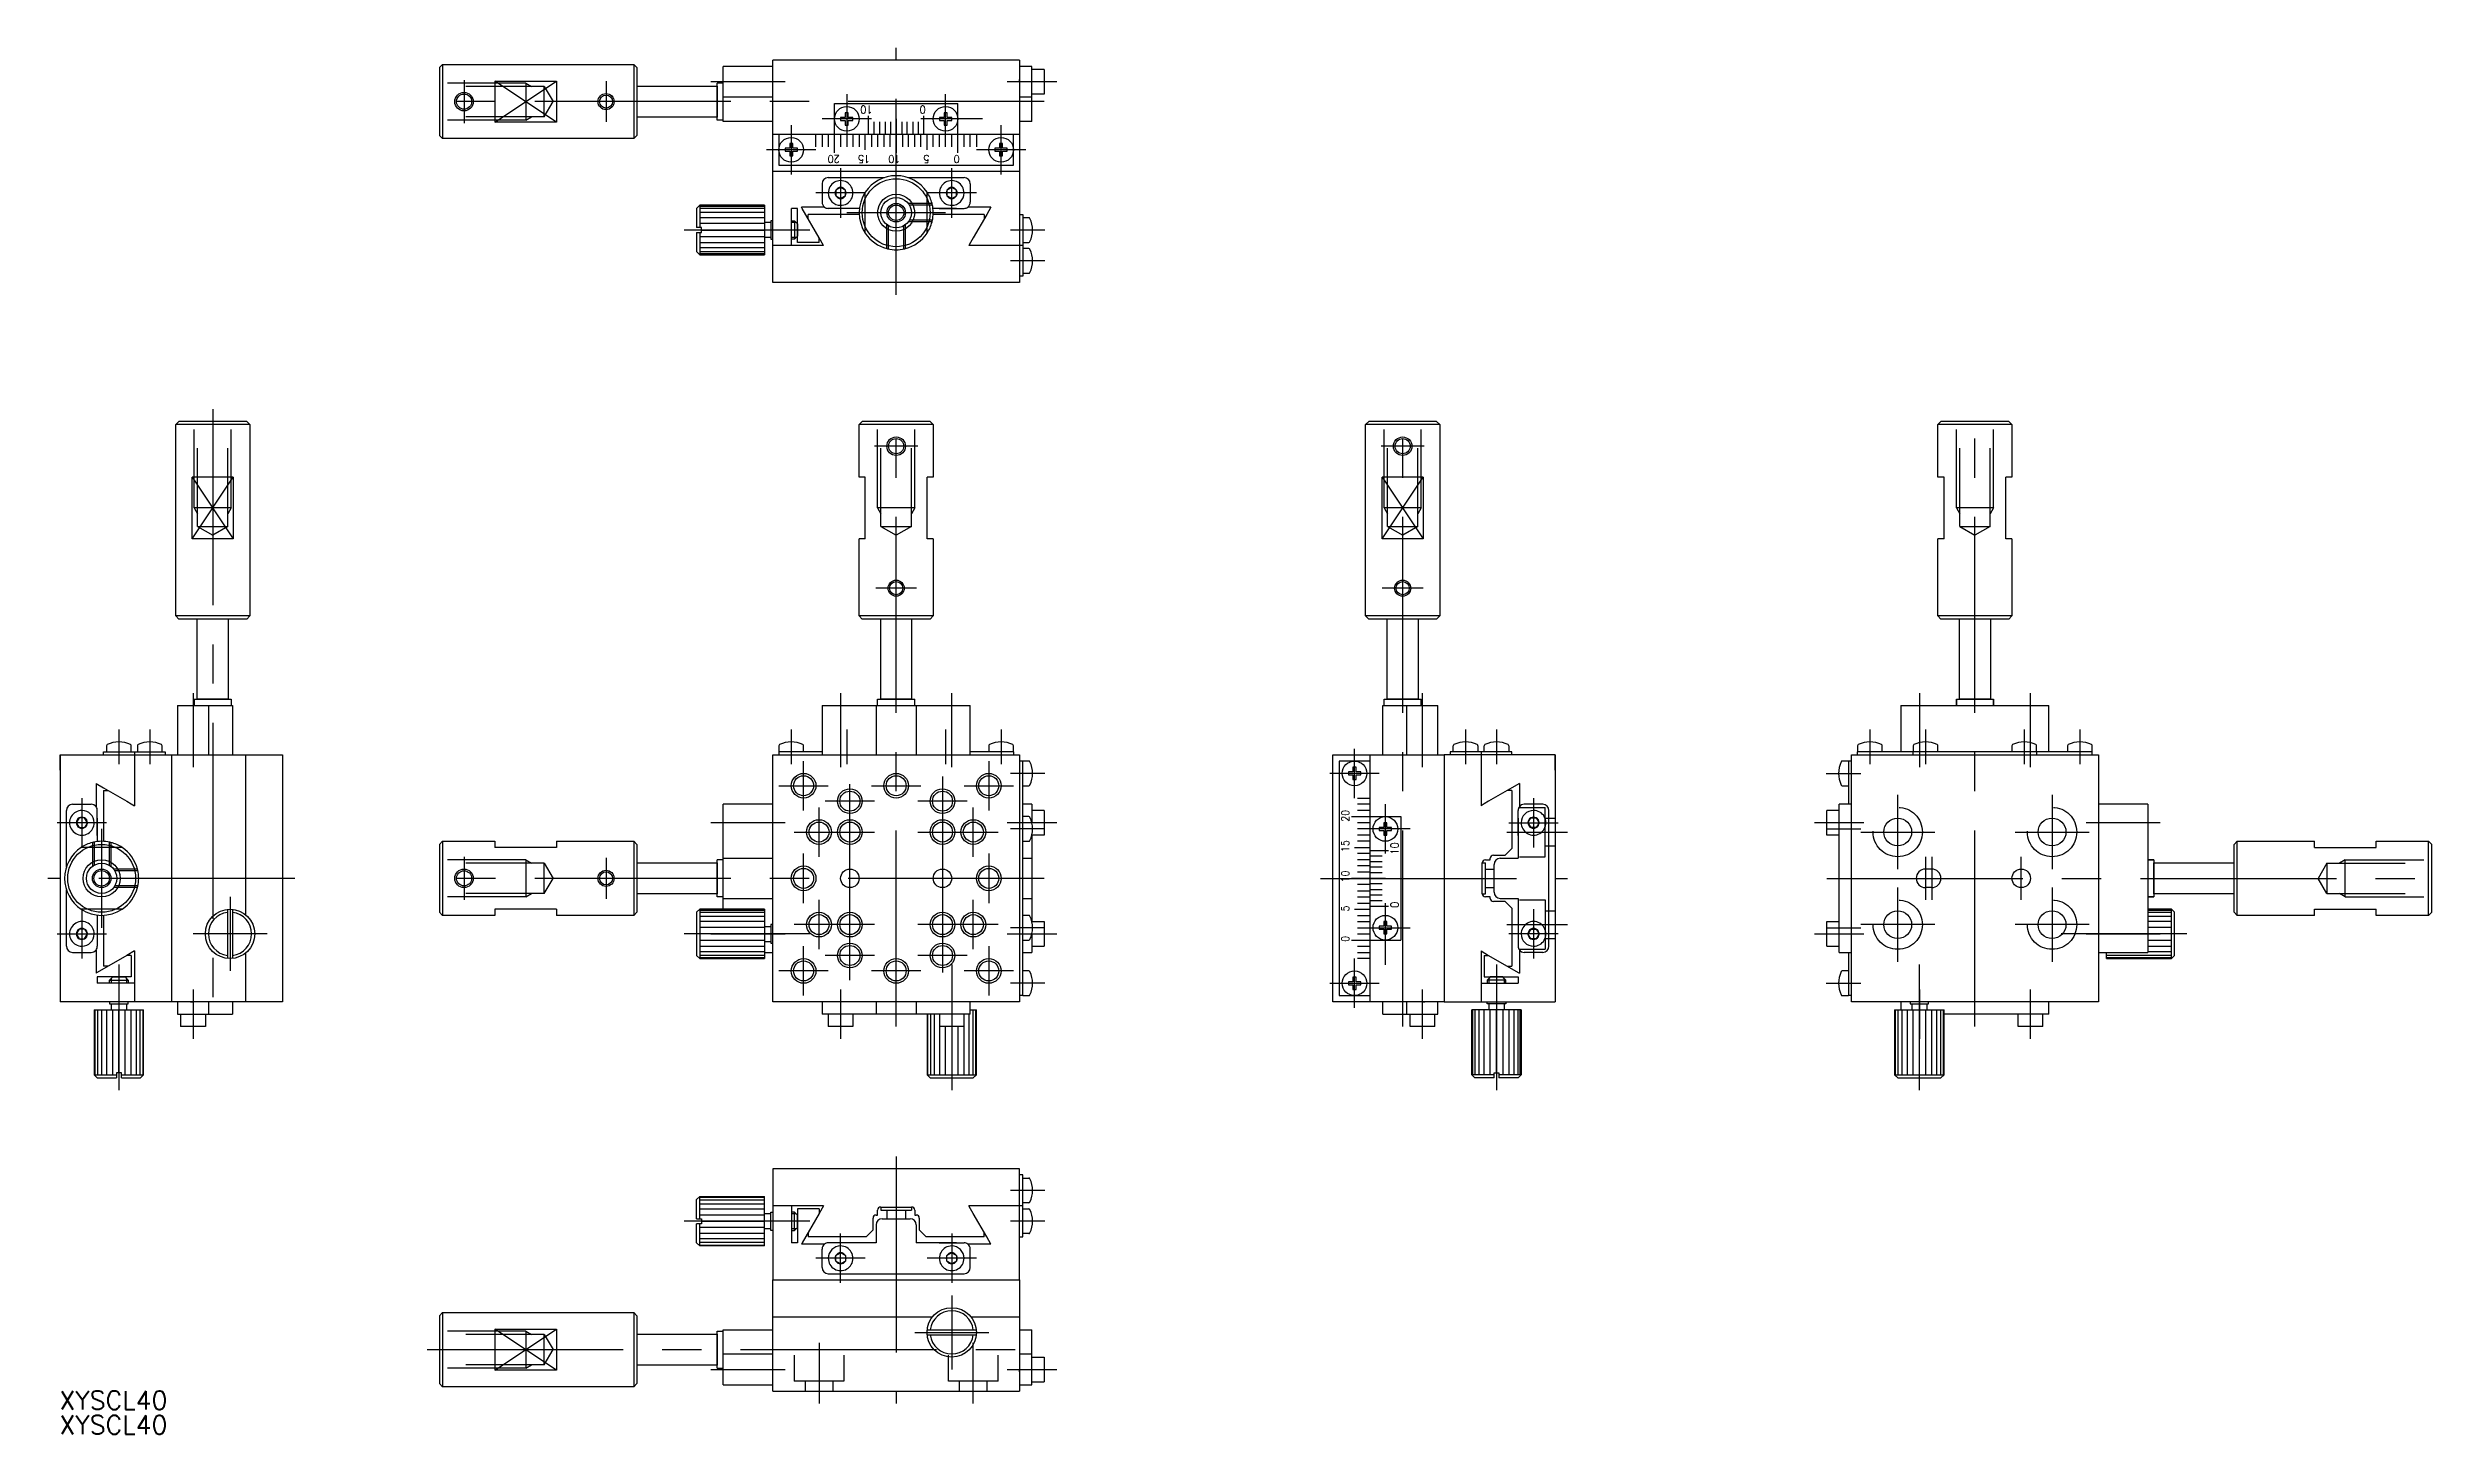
# Model space of a CAD drawing. Extents: x -137 to 251, y -90 to 135.
import ezdxf

# ---------------------------------------------------------------- set-up
doc = ezdxf.new("R2010")
doc.units = 0
doc.linetypes.add('CENTER', pattern=[50.8, 31.75, -6.35, 6.35, -6.35])
doc.linetypes.add('DASHED', pattern=[19.05, 12.7, -6.35])
doc.layers.get('0').update_dxf_attribs({"linetype": 'CONTINUOUS'})
doc.layers.add('CENTER', color=1, linetype='CENTER')
doc.styles.add('CONVERTER_1', font='txt.shx', dxfattribs={"width": 0.9})
doc.styles.get("Standard").update_dxf_attribs({"font": 'txt.shx', "height": 3, "bigfont": 'bigfont.shx'})

msp = doc.modelspace()

# ---------------------------------------------------------------- texts
at = {"color": 7, "linetype": 'CONTINUOUS', "style": 'CONVERTER_1', "width": 0.9}
for s, height, rotation, p in [('10', 1.3, 180, (-3.82, 125.17)), ('0', 1.3, 180, (4.79, 125.17)), ('20', 1.25, 180, (-9.16, 117.14)), ('15', 1.25, 180, (-4.25, 117.14)), ('10', 1.25, 180, (0.66, 117.14)), ('5', 1.25, 180, (5.38, 117.14)), ('0', 1.25, 180, (10.28, 117.14)), ('20', 1.25, 90, (73.37, 9.16)), ('15', 1.25, 90, (73.37, 4.25)), ('10', 1.3, 90, (81.4, 3.82)), ('10', 1.25, 90, (73.37, -0.66)), ('5', 1.25, 90, (73.37, -5.37)), ('0', 1.3, 90, (81.4, -4.79)), ('0', 1.25, 90, (73.37, -10.28))]:
    msp.add_text(s, height=height, rotation=rotation, dxfattribs=at).set_placement(p)
at = {"color": 7, "linetype": 'CONTINUOUS'}
for p in [(-135.54, -86.05), (-135.54, -90.02)]:
    msp.add_text('XYSCL40', height=3, dxfattribs=at).set_placement(p)

# ---------------------------------------------------------------- linework, layer by layer
at = {"color": 7, "linetype": 'CONTINUOUS'}
for p, q in [((-20, 123.52), (-20, 132.52)), ((-20, 122.62), (-20, 132.52)), ((20, 132.52), (-20, 132.52)), ((20, 132.52), (-20, 132.52)), ((-20, 131.52), (-20, 132.52)), ((14.75, 132.52), (10.25, 132.52)), ((14.75, 132.52), (10.25, 132.52)), ((20, 132.52), (20, 123.52)), ((20, 132.52), (20, 131.52)), ((-74, 131.32), (-73.5, 131.82)), ((-74, 131.32), (-74, 120.32)), ((-74, 128.82), (-74, 128.28)), ((-74, 128.28), (-74, 123.36)), ((-73.5, 131.82), (-73.5, 119.82)), ((-73.5, 131.82), (-66, 131.82)), ((-66, 131.82), (-42.5, 131.82)), ((-65, 129.13), (-65, 125.82)), ((-65, 129.13), (-55, 129.13)), ((-55, 129.13), (-55, 125.82)), ((-42.5, 131.82), (-42.5, 119.82)), ((-42.5, 131.82), (-42, 131.32)), ((-42, 131.32), (-42, 120.32)), ((-42, 128.32), (-29, 128.32)), ((-29, 122.82), (-29, 128.82)), ((-29, 122.82), (-29, 128.82)), ((-28, 128.82), (-29, 128.82)), ((-29, 128.32), (-29, 127.05)), ((-29, 128.32), (-29, 127.32)), ((-29, 128.32), (-29, 127.32)), ((-29, 128.32), (-29, 124.59)), ((-28, 126.52), (-28, 131.52)), ((-20, 131.52), (-28, 131.52)), ((20, 131.52), (20, 128.82)), ((22, 131.52), (20, 131.52)), ((20, 129.82), (20, 129.12)), ((20, 129.12), (20, 129.42)), ((20, 129.02), (20, 122.62)), ((20, 129.02), (20, 129.02)), ((22, 129.02), (22, 131.52)), ((24, 131.02), (22, 131.02)), ((22, 122.62), (22, 129.02)), ((24, 131.02), (24, 129.02)), ((24, 129.02), (24, 127.02)), ((-65, 125.82), (-65, 122.5)), ((-55, 125.82), (-55, 122.5)), ((-29, 127.32), (-29, 127.05)), ((-29, 127.32), (-29, 127.05)), ((-29, 127.05), (-29, 123.32)), ((-29, 124.59), (-29, 124.32)), ((-29, 124.59), (-29, 123.32)), ((-29, 124.59), (-29, 124.32)), ((-29, 124.32), (-29, 123.32)), ((-29, 124.32), (-29, 123.32)), ((-20, 126.52), (-28, 126.52)), ((-28, 122.62), (-28, 126.52)), ((-10, 125.52), (10, 125.52)), ((-10, 117.52), (-10, 125.52)), ((10, 117.52), (10, 125.52)), ((22, 126.52), (20, 126.52)), ((24, 127.02), (22, 127.02)), ((-74, 123.36), (-74, 122.82)), ((-55, 122.5), (-65, 122.5)), ((-29, 123.32), (-42, 123.32)), ((-28, 122.82), (-29, 122.82)), ((-20, 122.62), (-28, 122.62)), ((-20, 122.62), (-22, 122.62)), ((-20, 114.52), (-20, 123.52)), ((-20, 120.52), (20, 120.52)), ((-19, 120.52), (-19, 115.52)), ((-13, 118.52), (-13, 120.52)), ((-12, 120.52), (-12, 118.52)), ((-11, 120.52), (-11, 118.52)), ((-9, 123.27), (-9, 122.77)), ((-9, 123.27), (-9, 122.77)), ((-8.25, 123.27), (-9, 123.27)), ((-8.25, 123.27), (-9, 123.27)), ((-9, 122.77), (-8.25, 122.77)), ((-9, 122.77), (-8.25, 122.77)), ((-9, 120.52), (-9, 118.52)), ((-8.25, 124.02), (-8.25, 123.27)), ((-7.75, 124.02), (-8.25, 124.02)), ((-7.75, 124.02), (-8.25, 124.02)), ((-8.25, 124.02), (-8.25, 123.27)), ((-8.25, 122.77), (-8.25, 122.02)), ((-8.25, 122.02), (-7.75, 122.02)), ((-8, 120.52), (-8, 118.52)), ((-7.75, 123.27), (-7.75, 124.02)), ((-7.75, 123.27), (-7.75, 124.02)), ((-7, 123.27), (-7.75, 123.27)), ((-7, 123.27), (-7.75, 123.27)), ((-7.75, 122.77), (-7, 122.77)), ((-7.75, 122.77), (-7, 122.77)), ((-7.75, 122.02), (-7.75, 122.77)), ((-7, 122.77), (-7, 123.27)), ((-7, 122.77), (-7, 123.27)), ((-7, 120.52), (-7, 118.52)), ((-6, 120.52), (-6, 118.52)), ((-5, 118.02), (-5, 120.52)), ((-4.5, 120.52), (-4.5, 123.52)), ((-4, 120.52), (-4, 118.52)), ((-3.6, 122.52), (-3.6, 120.52)), ((-3, 120.52), (-3, 118.52)), ((-2.7, 122.52), (-2.7, 120.52)), ((-2, 120.52), (-2, 118.52)), ((-1.8, 122.52), (-1.8, 120.52)), ((-1, 120.52), (-1, 118.52)), ((-0.9, 122.52), (-0.9, 120.52)), ((0, 123.02), (0, 120.52)), ((0, 120.52), (0, 117.52)), ((0.9, 122.52), (0.9, 120.52)), ((1, 120.52), (1, 118.52)), ((1.8, 120.52), (1.8, 122.52)), ((2, 118.52), (2, 120.52)), ((2.7, 122.52), (2.7, 120.52)), ((3, 118.52), (3, 120.52)), ((3.6, 120.52), (3.6, 122.52)), ((4, 118.52), (4, 120.52)), ((4.5, 120.52), (4.5, 123.52)), ((5, 118.02), (5, 120.52)), ((6, 118.52), (6, 120.52)), ((7, 123.27), (7, 122.77)), ((7, 123.27), (7, 122.77)), ((7.75, 123.27), (7, 123.27)), ((7.75, 123.27), (7, 123.27)), ((7, 122.77), (7.75, 122.77)), ((7, 122.77), (7.75, 122.77)), ((7, 118.52), (7, 120.52)), ((7.75, 124.02), (7.75, 123.27)), ((8.25, 124.02), (7.75, 124.02)), ((8.25, 124.02), (7.75, 124.02)), ((7.75, 124.02), (7.75, 123.27)), ((7.75, 122.77), (7.75, 122.02)), ((7.75, 122.02), (8.25, 122.02)), ((8, 118.52), (8, 120.52)), ((8.25, 123.27), (8.25, 124.02)), ((8.25, 123.27), (8.25, 124.02)), ((9, 123.27), (8.25, 123.27)), ((9, 123.27), (8.25, 123.27)), ((8.25, 122.77), (9, 122.77)), ((8.25, 122.02), (8.25, 122.77)), ((8.25, 122.77), (9, 122.77)), ((9, 122.77), (9, 123.27)), ((9, 122.77), (9, 123.27)), ((9, 118.52), (9, 120.52)), ((11, 118.52), (11, 120.52)), ((12, 118.52), (12, 120.52)), ((13, 120.52), (13, 118.52)), ((19, 115.52), (19, 120.52)), ((20, 123.52), (20, 114.52)), ((22, 122.62), (20, 122.62)), ((22, 122.62), (20, 122.62)), ((-73.5, 119.82), (-74, 120.32)), ((-66, 119.82), (-73.5, 119.82)), ((-42.5, 119.82), (-66, 119.82)), ((-42, 120.32), (-42.5, 119.82)), ((-17.25, 118.27), (-18, 118.27)), ((-18, 118.27), (-18, 117.77)), ((-18, 117.77), (-17.25, 117.77)), ((-17.25, 119.02), (-17.25, 118.27)), ((-16.75, 119.02), (-17.25, 119.02)), ((-17.25, 117.77), (-17.25, 117.02)), ((-17.25, 117.02), (-16.75, 117.02)), ((-16.75, 118.27), (-16.75, 119.02)), ((-16, 118.27), (-16.75, 118.27)), ((-16.75, 117.02), (-16.75, 117.77)), ((-16.75, 117.77), (-16, 117.77)), ((-16, 117.77), (-16, 118.27)), ((16, 118.27), (16, 117.77)), ((16.75, 118.27), (16, 118.27)), ((16, 117.77), (16.75, 117.77)), ((17.25, 119.02), (16.75, 119.02)), ((16.75, 119.02), (16.75, 118.27)), ((16.75, 117.77), (16.75, 117.02)), ((16.75, 117.02), (17.25, 117.02)), ((17.25, 118.27), (17.25, 119.02)), ((18, 118.27), (17.25, 118.27)), ((17.25, 117.02), (17.25, 117.77)), ((17.25, 117.77), (18, 117.77)), ((18, 117.77), (18, 118.27)), ((-20, 103.02), (-20, 114.52)), ((20, 114.52), (-20, 114.52)), ((-19, 115.52), (0, 115.52)), ((-11, 113.52), (-1.87, 113.52)), ((0, 115.52), (19, 115.52)), ((1.87, 113.52), (11, 113.52)), ((20, 114.52), (20, 103.02)), ((-32.32, 108.52), (-31.82, 109.02)), ((-21.32, 109.02), (-31.82, 109.02)), ((-31.82, 109.02), (-31.82, 105.42)), ((-31.82, 108.88), (-21.32, 108.88)), ((-21.32, 109.02), (-21.32, 106.24)), ((-11.6, 108.72), (-15.35, 108.72)), ((-15.23, 108.52), (-15.35, 108.72)), ((-12, 112.52), (-12, 109.52)), ((-9, 111.92), (-9.78, 111.47)), ((-9.78, 111.47), (-9.78, 110.57)), ((-9.78, 110.57), (-9, 110.12)), ((-8.22, 111.47), (-9, 111.92)), ((-8.22, 110.57), (-9, 110.12)), ((-8.22, 110.57), (-8.22, 111.47)), ((9, 111.92), (8.22, 111.47)), ((8.22, 111.47), (8.22, 110.57)), ((9, 110.12), (8.22, 110.57)), ((9.78, 111.47), (9, 111.92)), ((9, 110.12), (9.78, 110.57)), ((9.78, 110.57), (9.78, 111.47)), ((15.35, 108.72), (11.6, 108.72)), ((12, 112.52), (12, 109.52)), ((15.35, 108.72), (14.66, 107.52)), ((-32.32, 108.52), (-32.32, 105.42)), ((-31.52, 105.42), (-32.32, 105.42)), ((-21.32, 108.48), (-31.82, 108.48)), ((-21.32, 107.85), (-31.82, 107.85)), ((-21.32, 107.02), (-31.82, 107.02)), ((-21.32, 106.05), (-31.82, 106.05)), ((-31.52, 105.02), (-31.52, 105.42)), ((-31.52, 105.02), (-21.32, 105.02)), ((-31.52, 104.62), (-31.52, 105.02)), ((-20.32, 106.24), (-21.32, 106.24)), ((-21.32, 106.24), (-21.32, 105.02)), ((-21.32, 105.02), (-21.32, 103.79)), ((-20.32, 106.52), (-20.32, 103.52)), ((-20, 106.52), (-20.32, 106.52)), ((-16.98, 102.52), (-16.98, 108.52)), ((-15.98, 108.52), (-16.98, 108.52)), ((-16.98, 106.52), (-16.48, 106.52)), ((-16.48, 106.52), (-16.48, 103.52)), ((-16.48, 106.52), (-16.21, 106.24)), ((-16.21, 106.24), (-15.98, 106.02)), ((-15.98, 103.02), (-15.98, 108.52)), ((-15.98, 106.02), (-15.98, 104.02)), ((-15.98, 105.02), (-15.98, 106.02)), ((-12.48, 103.75), (-15.23, 108.52)), ((-5.99, 107.52), (-14.23, 107.52)), ((-14.23, 106.78), (-14.23, 107.52)), ((-5.96, 108.52), (-11, 108.52)), ((9.75, 108.52), (5.96, 108.52)), ((14.23, 107.52), (5.99, 107.52)), ((6.96, 108.52), (11, 108.52)), ((14.66, 107.52), (12.48, 103.75)), ((14.23, 107.52), (14.23, 106.78)), ((20, 107.52), (20.5, 107.52)), ((20.5, 107.52), (20.5, 102.52)), ((21.49, 107.02), (20.5, 107.02)), ((-32.32, 104.62), (-31.52, 104.62)), ((-32.32, 104.62), (-32.32, 101.52)), ((-31.82, 101.02), (-32.32, 101.52)), ((-31.82, 104.62), (-31.82, 101.02)), ((-31.82, 103.98), (-21.32, 103.98)), ((-31.82, 103.02), (-21.32, 103.02)), ((-31.82, 102.19), (-21.32, 102.19)), ((-31.82, 101.55), (-21.32, 101.55)), ((-21.32, 101.15), (-31.82, 101.15)), ((-31.82, 101.02), (-21.32, 101.02)), ((-20.32, 103.79), (-21.32, 103.79)), ((-21.32, 103.79), (-21.32, 101.15)), ((-21.32, 101.15), (-21.32, 101.02)), ((-20.32, 103.52), (-20, 103.52)), ((-20, 102.52), (-20, 103.02)), ((-20, 102.52), (-20, 103.02)), ((-11.89, 102.52), (-20, 102.52)), ((-20, 96.52), (-20, 102.52)), ((-16.48, 103.52), (-16.98, 103.52)), ((-11.77, 102.52), (-16.52, 102.52)), ((-16.21, 103.79), (-16.48, 103.52)), ((-15.98, 104.02), (-16.21, 103.79)), ((-12.48, 103.02), (-15.98, 103.02)), ((-12.48, 103.02), (-12.48, 103.75)), ((-11.77, 102.52), (-12.48, 103.75)), ((12.06, 103.02), (11.77, 102.52)), ((20, 102.52), (11.77, 102.52)), ((12.48, 103.75), (12.06, 103.02)), ((20, 103.02), (20, 102.52)), ((20.5, 102.52), (20, 102.52)), ((20, 102.52), (20, 102.02)), ((20, 102.02), (20, 100.52)), ((20, 102.02), (20, 100.52)), ((20.5, 103.02), (21.49, 103.02)), ((20.5, 102.52), (20.5, 97.52)), ((21.49, 102.02), (20.5, 102.02)), ((20, 100.52), (20, 96.52)), ((20.5, 97.52), (20, 97.52)), ((20.5, 98.02), (21.49, 98.02)), ((20, 96.52), (-20, 96.52)), ((-116.71, 73.5), (-116.21, 74)), ((-105.21, 74), (-116.21, 74)), ((-113.17, 74), (-113.71, 74)), ((-108.25, 74), (-113.17, 74)), ((-107.71, 74), (-108.25, 74)), ((-105.21, 74), (-104.71, 73.5)), ((-6, 73.5), (-5.5, 74)), ((-3, 74), (-5.5, 74)), ((-2.46, 74), (-3, 74)), ((2.46, 74), (-2.46, 74)), ((3, 74), (2.46, 74)), ((5.5, 74), (3, 74)), ((5.5, 74), (6, 73.5)), ((76.05, 73.5), (76.55, 74)), ((87.55, 74), (76.55, 74)), ((79.59, 74), (79.05, 74)), ((84.51, 74), (79.59, 74)), ((85.05, 74), (84.51, 74)), ((87.55, 74), (88.05, 73.5)), ((168.75, 73.5), (169.25, 74)), ((180.25, 74), (169.25, 74)), ((172.29, 74), (171.75, 74)), ((177.21, 74), (172.29, 74)), ((177.75, 74), (177.21, 74)), ((180.25, 74), (180.75, 73.5)), ((-116.71, 66), (-116.71, 73.5)), ((-104.71, 73.5), (-116.71, 73.5)), ((-104.71, 73.5), (-104.71, 66)), ((6, 73.5), (-6, 73.5)), ((-6, 66), (-6, 73.5)), ((6, 73.5), (6, 66)), ((88.05, 73.5), (76.05, 73.5)), ((76.05, 66), (76.05, 73.5)), ((88.05, 73.5), (88.05, 66)), ((180.75, 73.5), (168.75, 73.5)), ((168.75, 66), (168.75, 73.5)), ((180.75, 73.5), (180.75, 66)), ((-116.71, 42.5), (-116.71, 66)), ((-104.71, 66), (-104.71, 42.5)), ((-6, 65), (-6, 66)), ((6, 66), (6, 65)), ((76.05, 42.5), (76.05, 66)), ((88.05, 66), (88.05, 42.5)), ((168.75, 65), (168.75, 66)), ((180.75, 66), (180.75, 65)), ((-114.03, 55), (-114.03, 65)), ((-110.71, 65), (-114.03, 65)), ((-107.4, 65), (-110.71, 65)), ((-107.4, 65), (-107.4, 55)), ((-5, 65), (-6, 65)), ((-5, 55), (-5, 65)), ((5, 55), (5, 65)), ((6, 65), (5, 65)), ((82.05, 65), (78.73, 65)), ((78.73, 55), (78.73, 65)), ((85.36, 65), (82.05, 65)), ((85.36, 65), (85.36, 55)), ((169.75, 65), (168.75, 65)), ((169.75, 55), (169.75, 65)), ((180.75, 65), (179.75, 65)), ((179.75, 55), (179.75, 65)), ((-110.71, 55), (-114.03, 55)), ((-107.4, 55), (-110.71, 55)), ((-6, 42.5), (-6, 55)), ((-5, 55), (-6, 55)), ((6, 55), (5, 55)), ((6, 55), (6, 42.5)), ((82.05, 55), (78.73, 55)), ((85.36, 55), (82.05, 55)), ((168.75, 42.5), (168.75, 55)), ((169.75, 55), (168.75, 55)), ((180.75, 55), (179.75, 55)), ((180.75, 55), (180.75, 42.5)), ((-104.71, 42.5), (-116.71, 42.5)), ((-116.21, 42), (-116.71, 42.5)), ((-105.21, 42), (-116.21, 42)), ((-113.21, 29), (-113.21, 42)), ((-108.21, 42), (-108.21, 29)), ((-104.71, 42.5), (-105.21, 42)), ((6, 42.5), (-6, 42.5)), ((-5.5, 42), (-6, 42.5)), ((5.5, 42), (-5.5, 42)), ((-2.5, 29), (-2.5, 42)), ((2.5, 42), (2.5, 29)), ((6, 42.5), (5.5, 42)), ((88.05, 42.5), (76.05, 42.5)), ((76.55, 42), (76.05, 42.5)), ((87.55, 42), (76.55, 42)), ((79.55, 29), (79.55, 42)), ((84.55, 42), (84.55, 29)), ((88.05, 42.5), (87.55, 42)), ((180.75, 42.5), (168.75, 42.5)), ((169.25, 42), (168.75, 42.5)), ((180.25, 42), (169.25, 42)), ((172.25, 29), (172.25, 42)), ((177.25, 42), (177.25, 29)), ((180.75, 42.5), (180.25, 42)), ((-116.41, 28), (-111.41, 28)), ((-116.41, 28), (-116.41, 20)), ((-113.71, 29), (-107.71, 29)), ((-113.71, 29), (-113.71, 28)), ((-109.48, 29), (-113.21, 29)), ((-111.94, 29), (-113.21, 29)), ((-112.21, 29), (-113.21, 29)), ((-112.21, 29), (-113.21, 29)), ((-111.94, 29), (-112.21, 29)), ((-111.94, 29), (-112.21, 29)), ((-108.21, 29), (-111.94, 29)), ((-111.41, 28), (-111.41, 20)), ((-111.41, 28), (-107.51, 28)), ((-108.21, 29), (-109.48, 29)), ((-109.21, 29), (-109.48, 29)), ((-109.21, 29), (-109.48, 29)), ((-108.21, 29), (-109.21, 29)), ((-108.21, 29), (-109.21, 29)), ((-107.71, 29), (-107.71, 28)), ((-107.51, 28), (-107.51, 20)), ((-12, 28), (12, 28)), ((-12, 28), (-12, 20)), ((-3.25, 28), (-3.25, 20)), ((-3, 29), (3, 29)), ((-3, 29), (3, 29)), ((-3, 29), (-2.5, 29)), ((-3, 28), (-3, 29)), ((-3, 28), (-3, 29)), ((-3, 29), (-2.5, 29)), ((-2.5, 29), (2.5, 29)), ((-2.5, 29), (2.5, 29)), ((-1.23, 29), (-2.5, 29)), ((-1.5, 29), (-2.5, 29)), ((-1.5, 29), (-2.5, 29)), ((-1.23, 29), (-1.5, 29)), ((-1.23, 29), (-1.5, 29)), ((2.5, 29), (-1.23, 29)), ((1.5, 29), (1.23, 29)), ((1.5, 29), (1.23, 29)), ((2.5, 29), (1.23, 29)), ((2.5, 29), (1.5, 29)), ((2.5, 29), (1.5, 29)), ((2.5, 29), (3, 29)), ((2.5, 29), (3, 29)), ((3, 28), (3, 29)), ((3, 28), (3, 29)), ((3.25, 28), (3.25, 20)), ((12, 20), (12, 28)), ((78.85, 28), (82.75, 28)), ((78.85, 20), (78.85, 28)), ((79.05, 29), (85.05, 29)), ((79.05, 29), (85.05, 29)), ((79.05, 28), (79.05, 29)), ((83.28, 29), (79.55, 29)), ((80.55, 29), (79.55, 29)), ((80.55, 29), (79.55, 29)), ((80.82, 29), (79.55, 29)), ((80.82, 29), (80.55, 29)), ((80.82, 29), (80.55, 29)), ((84.55, 29), (80.82, 29)), ((82.75, 20), (82.75, 28)), ((82.75, 28), (87.75, 28)), ((83.55, 29), (83.28, 29)), ((84.55, 29), (83.28, 29)), ((83.55, 29), (83.28, 29)), ((84.55, 29), (83.55, 29)), ((84.55, 29), (83.55, 29)), ((85.05, 28), (85.05, 29)), ((87.75, 20), (87.75, 28)), ((162.75, 28), (171.75, 28)), ((162.75, 28), (162.75, 20.5)), ((171.75, 29), (177.75, 29)), ((171.75, 29), (177.75, 29)), ((171.75, 29), (172.25, 29)), ((171.75, 28), (171.75, 29)), ((171.75, 28), (171.75, 29)), ((171.75, 29), (172.25, 29)), ((171.75, 29), (171.75, 28)), ((171.75, 29), (172.25, 29)), ((171.75, 29), (172.25, 29)), ((171.75, 29), (171.75, 28)), ((171.75, 28), (172.25, 28)), ((172.25, 29), (177.25, 29)), ((172.25, 29), (177.25, 29)), ((172.25, 29), (177.25, 29)), ((172.25, 29), (177.25, 29)), ((173.25, 29), (172.25, 29)), ((173.25, 29), (172.25, 29)), ((173.52, 29), (172.25, 29)), ((172.25, 28), (177.25, 28)), ((173.52, 29), (173.25, 29)), ((173.52, 29), (173.25, 29)), ((177.25, 29), (173.52, 29)), ((176.25, 29), (175.98, 29)), ((177.25, 29), (175.98, 29)), ((176.25, 29), (175.98, 29)), ((177.25, 29), (176.25, 29)), ((177.25, 29), (176.25, 29)), ((177.25, 29), (177.75, 29)), ((177.25, 29), (177.75, 29)), ((177.25, 29), (177.75, 29)), ((177.25, 29), (177.75, 29)), ((177.25, 28), (186.75, 28)), ((177.75, 28), (177.75, 29)), ((177.75, 28), (177.75, 29)), ((177.75, 29), (177.75, 28)), ((177.75, 29), (177.75, 28)), ((186.75, 20.5), (186.75, 28)), ((-135.41, 20), (-123.91, 20)), ((-135.41, 20), (-135.41, -17.5)), ((-135.41, 17.5), (-135.41, 20)), ((-128.41, 20.5), (-123.41, 20.5)), ((-128.41, 20), (-128.41, 20.5)), ((-127.91, 21.49), (-127.91, 20.5)), ((-123.91, 20.5), (-123.91, 21.49)), ((-123.91, 20), (-123.41, 20)), ((-123.41, 20.5), (-118.41, 20.5)), ((-123.41, 20.5), (-123.41, 20)), ((-123.41, 20), (-123.41, 11.77)), ((-123.41, 20), (-122.91, 20)), ((-122.91, 21.49), (-122.91, 20.5)), ((-122.91, 20), (-121.41, 20)), ((-122.91, 20), (-121.41, 20)), ((-121.41, 20), (-117.41, 20)), ((-118.91, 20.5), (-118.91, 21.49)), ((-118.41, 20.5), (-118.41, 20)), ((-117.41, 20), (-99.41, 20)), ((-117.41, 20), (-117.41, -20)), ((-107.51, 22), (-107.51, 20)), ((-105.41, 20), (-105.41, -5.88)), ((-99.41, 20), (-99.41, -16.5)), ((-20, -20), (-20, 20)), ((-20, 20), (-19, 20)), ((-19.6, 20), (-19, 20)), ((-19, 21.49), (-19, 20.5)), ((-19, 20.5), (-19, 20)), ((-12, 20.5), (-19, 20.5)), ((-19, 20), (-18, 20)), ((-19, 20), (-18, 20)), ((-18, 20), (20, 20)), ((-18, 20), (-11.4, 20)), ((-15, 20.5), (-15, 21.49)), ((19, 20.5), (12, 20.5)), ((15, 21.49), (15, 20.5)), ((19, 20.5), (19, 21.49)), ((19, 20.5), (19, 20)), ((20, 20), (20, -20)), ((20, 20), (20, 20)), ((70.75, -20), (70.75, 20)), ((70.75, 20), (79.75, 20)), ((76.75, 20), (76.75, -20)), ((78.85, 20), (78.85, 22)), ((78.85, 20), (88.75, 20)), ((79.75, 20), (88.75, 20)), ((87.75, 20), (88.75, 20)), ((88.75, 20), (88.75, -20)), ((92.75, 20), (88.75, 20)), ((94.75, 20.5), (89.75, 20.5)), ((89.75, 20.5), (89.75, 20)), ((90.25, 20.5), (90.25, 21.49)), ((94.25, 20), (92.75, 20)), ((94.25, 20), (92.75, 20)), ((94.25, 21.49), (94.25, 20.5)), ((94.75, 20), (94.25, 20)), ((94.75, 20.5), (94.75, 20)), ((99.75, 20.5), (94.75, 20.5)), ((94.75, 20), (94.75, 11.77)), ((95.25, 20), (94.75, 20)), ((95.25, 20.5), (95.25, 21.49)), ((106.75, 20), (95.25, 20)), ((99.25, 21.49), (99.25, 20.5)), ((99.75, 20), (99.75, 20.5)), ((106.75, 20), (106.75, -17.5)), ((106.75, 17.5), (106.75, 20)), ((154.75, -20), (154.75, 20)), ((154.75, 20), (194.75, 20)), ((155.75, 21.49), (155.75, 20.5)), ((193.75, 20.5), (155.75, 20.5)), ((155.75, 20), (155.75, 20.5)), ((159.75, 20.5), (159.75, 21.49)), ((164.75, 21.49), (164.75, 20.5)), ((164.75, 20), (164.75, 20.5)), ((168.75, 20.5), (168.75, 21.49)), ((180.75, 21.49), (180.75, 20.5)), ((184.75, 20.5), (184.75, 21.49)), ((184.75, 20.5), (184.75, 20)), ((189.75, 21.49), (189.75, 20.5)), ((193.75, 20.5), (193.75, 21.49)), ((193.75, 20), (193.75, 20.5)), ((194.75, 20), (194.75, -20)), ((194.75, 20), (194.75, 20)), ((20.5, 19), (20, 19)), ((20.5, -19), (20.5, 19)), ((21.49, 19), (20.5, 19)), ((71.75, 19), (71.75, 0)), ((76.75, 19), (71.75, 19)), ((73.25, 17.25), (73.25, 16.75)), ((74, 17.25), (73.25, 17.25)), ((73.25, 16.75), (74, 16.75)), ((74, 18), (74, 17.25)), ((74.5, 18), (74, 18)), ((74, 16.75), (74, 16)), ((74, 16), (74.5, 16)), ((74.5, 17.25), (74.5, 18)), ((75.25, 17.25), (74.5, 17.25)), ((74.5, 16.75), (75.25, 16.75)), ((74.5, 16), (74.5, 16.75)), ((75.25, 16.75), (75.25, 17.25)), ((154.25, 19), (153.26, 19)), ((154.25, 19), (154.25, 12)), ((154.75, 19), (154.25, 19)), ((-133.41, 12), (-130.41, 12)), ((-129.61, 15.35), (-129.61, 11.6)), ((-129.61, 15.35), (-128.41, 14.66)), ((-128.41, 14.66), (-124.64, 12.48)), ((-128.41, 14.23), (-128.41, 5.99)), ((-128.41, 14.23), (-127.68, 14.23)), ((-124.64, 12.48), (-123.91, 12.06)), ((-123.91, 12.06), (-123.41, 11.77)), ((-28, -5), (-28, 12)), ((-20, 12), (-28, 12)), ((20.5, 15), (21.49, 15)), ((22, 12), (20.5, 12)), ((22, 12), (22, 8.93)), ((74.75, 13), (76.75, 13)), ((76.75, 12), (74.75, 12)), ((95.25, 12.06), (94.75, 11.77)), ((95.98, 12.48), (95.25, 12.06)), ((99.75, 14.66), (95.98, 12.48)), ((99.75, 14.23), (99.01, 14.23)), ((100.95, 15.35), (99.75, 14.66)), ((99.75, 14.23), (99.75, 4.85)), ((100.95, 15.35), (100.95, 11.6)), ((104.75, 12), (101.75, 12)), ((152.75, -11), (152.75, 12)), ((154.75, 12), (152.75, 12)), ((153.26, 15), (154.25, 15)), ((202.75, 12), (194.75, 12)), ((202.75, 12), (202.75, 3)), ((-134.41, 1.87), (-134.41, 11)), ((-132.36, 9.78), (-132.81, 9)), ((-132.81, 9), (-132.36, 8.22)), ((-131.46, 9.78), (-132.36, 9.78)), ((-132.36, 8.22), (-131.46, 8.22)), ((-131.01, 9), (-131.46, 9.78)), ((-131.01, 9), (-131.46, 8.22)), ((-129.41, 6.96), (-129.41, 11)), ((-129.41, 9.75), (-129.41, 5.96)), ((21.49, 10), (20.5, 10)), ((24, 11), (22, 11)), ((24, 11), (24, 7)), ((73.75, 10), (81.75, 10)), ((76.75, 11), (74.75, 11)), ((76.75, 9), (74.75, 9)), ((76.75, 8), (74.75, 8)), ((78.25, 8.25), (78.25, 7.75)), ((79, 8.25), (78.25, 8.25)), ((79, 9), (79, 8.25)), ((79, 9), (79, 8.25)), ((79.5, 9), (79, 9)), ((79.5, 9), (79, 9)), ((79.5, 8.25), (79.5, 9)), ((79.5, 8.25), (79.5, 9)), ((80.25, 8.25), (79.5, 8.25)), ((80.25, 8.25), (79.5, 8.25)), ((80.25, 7.75), (80.25, 8.25)), ((80.25, 7.75), (80.25, 8.25)), ((81.75, 10), (81.75, -10)), ((100.75, 6.96), (100.75, 11)), ((100.75, 9.75), (100.75, 3.25)), ((102.35, 9), (102.8, 9.78)), ((102.35, 9), (102.8, 8.22)), ((102.8, 9.78), (103.7, 9.78)), ((103.7, 8.22), (102.8, 8.22)), ((103.7, 9.78), (104.15, 9)), ((104.15, 9), (103.7, 8.22)), ((105.75, -11), (105.75, 11)), ((150.75, 7), (150.75, 11)), ((152.75, 11), (150.75, 11)), ((-74, 5.5), (-73.5, 6)), ((-74, 5.5), (-74, 3)), ((-73.5, 6), (-73.5, -6)), ((-73.5, 6), (-66, 6)), ((-66, 6), (-65, 6)), ((-65, 6), (-65, 5)), ((-55, 5), (-65, 5)), ((-55, 6), (-42.5, 6)), ((-55, 6), (-55, 5)), ((-42.5, 6), (-42.5, -6)), ((-42.5, 6), (-42, 5.5)), ((-42, 5.5), (-42, -5.5)), ((20.5, 6), (21.49, 6)), ((22, 7.07), (22, 4)), ((24, 7), (22, 7)), ((22, 4), (22, -4)), ((74.25, 5), (76.75, 5)), ((76.75, 7), (74.75, 7)), ((76.75, 6), (74.75, 6)), ((76.75, 4), (74.75, 4)), ((76.75, 4.5), (79.75, 4.5)), ((78.25, 7.75), (79, 7.75)), ((79, 7.75), (79, 7)), ((79, 7.75), (79, 7)), ((79, 7), (79.5, 7)), ((79, 7), (79.5, 7)), ((79.5, 7.75), (80.25, 7.75)), ((79.5, 7), (79.5, 7.75)), ((79.5, 7), (79.5, 7.75)), ((79.5, 7.75), (80.25, 7.75)), ((99.75, 4.85), (98.65, 3.75)), ((152.75, 7), (150.75, 7)), ((216.75, 5.5), (217.25, 6)), ((216.75, -5.5), (216.75, 5.5)), ((217.25, -6), (217.25, 6)), ((217.25, 6), (229.75, 6)), ((229.75, 5), (229.75, 6)), ((229.75, 5), (239.75, 5)), ((239.75, 6), (240.75, 6)), ((239.75, 5), (239.75, 6)), ((240.75, 6), (248.25, 6)), ((248.25, -6), (248.25, 6)), ((248.25, 6), (248.75, 5.5)), ((248.75, -5.5), (248.75, 5.5)), ((-74, 3), (-74, 2.46)), ((-74, 2.46), (-74, -2.46)), ((-42, 2.5), (-29, 2.5)), ((-29, 2.5), (-29, 3)), ((-29, 2.5), (-29, 3)), ((-29, -3), (-29, 3)), ((-29, -3), (-29, 3)), ((-28, 3), (-29, 3)), ((-28, 3), (-29, 3)), ((-29, -2.5), (-29, 2.5)), ((-29, -2.5), (-29, 2.5)), ((-29, 2.5), (-29, 1.5)), ((-29, 2.5), (-29, 1.5)), ((-29, 2.5), (-29, 1.23)), ((-29, 2.5), (-29, -1.23)), ((-29, 1.5), (-29, 1.23)), ((-29, 1.5), (-29, 1.23)), ((-28, 3.25), (-20, 3.25)), ((20.5, 3.25), (22, 3.25)), ((71.75, 0), (71.75, -19)), ((76.75, 0), (73.75, 0)), ((76.75, 3), (74.75, 3)), ((76.75, 2), (74.75, 2)), ((76.75, 1), (74.75, 1)), ((78.75, 3.6), (76.75, 3.6)), ((78.75, 2.7), (76.75, 2.7)), ((78.75, 1.8), (76.75, 1.8)), ((78.75, 0.9), (76.75, 0.9)), ((79.25, 0), (76.75, 0)), ((94.95, -2.5), (94.95, 2.5)), ((94.95, 2.5), (95.45, 2.5)), ((95.45, 3), (96.25, 3)), ((95.45, 1.5), (95.45, 2.5)), ((95.45, -1.5), (95.45, 1.5)), ((95.45, 1.5), (96.85, 1.5)), ((96.25, 3), (96.25, 3.25)), ((96.75, 3.75), (98.65, 3.75)), ((96.85, 1.5), (96.85, 2.25)), ((96.85, -1.5), (96.85, 1.5)), ((97.85, 3.25), (100.75, 3.25)), ((167.75, 1.5), (166.75, 1.5)), ((202.75, 3), (203.75, 3)), ((202.75, 3), (203.75, 3)), ((202.75, 3), (202.75, 2.5)), ((203.75, 3), (202.75, 3)), ((203.75, 3), (202.75, 3)), ((202.75, 2.5), (202.75, -2.5)), ((203.75, 3), (203.75, -3)), ((203.75, 3), (203.75, -3)), ((203.75, 3), (203.75, 2.5)), ((203.75, 3), (203.75, 2.5)), ((203.75, 3), (203.75, 2.5)), ((203.75, 3), (203.75, 2.5)), ((203.75, 2.5), (203.75, -2.5)), ((203.75, 2.5), (203.75, -2.5)), ((203.75, 2.5), (203.75, -2.5)), ((203.75, 2.5), (203.75, -2.5)), ((203.75, 1.5), (203.75, 2.5)), ((203.75, 1.5), (203.75, 2.5)), ((203.75, 1.23), (203.75, 2.5)), ((203.75, 2.5), (216.75, 2.5)), ((203.75, 1.23), (203.75, 1.5)), ((203.75, 1.23), (203.75, 1.5)), ((203.75, -2.5), (203.75, 1.23)), ((248.75, 2.46), (248.75, 3)), ((248.75, -2.46), (248.75, 2.46)), ((-134.41, -11), (-134.41, -1.87)), ((-74, -2.46), (-74, -3)), ((-74, -3), (-74, -5.5)), ((-29, -2.5), (-42, -2.5)), ((-29, -1.23), (-29, -2.5)), ((-29, -1.23), (-29, -1.5)), ((-29, -1.23), (-29, -1.5)), ((-29, -1.5), (-29, -2.5)), ((-29, -1.5), (-29, -2.5)), ((-29, -3), (-29, -2.5)), ((-29, -3), (-29, -2.5)), ((-28, -3), (-29, -3)), ((-28, -3), (-29, -3)), ((-28, -3.25), (-20, -3.25)), ((20.5, -3.25), (22, -3.25)), ((76.75, -1), (74.75, -1)), ((74.75, -2), (76.75, -2)), ((74.75, -3), (76.75, -3)), ((78.75, -0.9), (76.75, -0.9)), ((76.75, -1.8), (78.75, -1.8)), ((78.75, -2.7), (76.75, -2.7)), ((76.75, -3.6), (78.75, -3.6)), ((94.95, -2.5), (95.45, -2.5)), ((95.45, -1.5), (96.85, -1.5)), ((95.45, -2.5), (95.45, -1.5)), ((96.25, -3), (95.45, -3)), ((96.25, -3.25), (96.25, -3)), ((98.65, -3.75), (96.75, -3.75)), ((96.85, -2.25), (96.85, -1.5)), ((97.85, -3.25), (100.75, -3.25)), ((99.75, -4.85), (98.65, -3.75)), ((100.75, -3.25), (100.75, -11)), ((167.75, -1.5), (166.75, -1.5)), ((202.75, -2.5), (202.75, -12)), ((202.75, -3), (203.75, -3)), ((202.75, -3), (203.75, -3)), ((203.75, -3), (202.75, -3)), ((203.75, -3), (202.75, -3)), ((203.75, -1.5), (203.75, -1.23)), ((203.75, -2.5), (203.75, -1.23)), ((203.75, -1.5), (203.75, -1.23)), ((203.75, -2.5), (203.75, -1.5)), ((203.75, -2.5), (203.75, -1.5)), ((216.75, -2.5), (203.75, -2.5)), ((203.75, -2.5), (203.75, -3)), ((203.75, -2.5), (203.75, -3)), ((203.75, -2.5), (203.75, -3)), ((203.75, -2.5), (203.75, -3)), ((248.75, -3), (248.75, -2.46)), ((-129.41, -5.96), (-129.41, -11)), ((-128.41, -5.99), (-128.41, -14.23)), ((-108.31, -5.02), (-108.31, -12.98)), ((-107.51, -5.02), (-107.51, -12.98)), ((-73.5, -6), (-74, -5.5)), ((-66, -6), (-73.5, -6)), ((-65, -6), (-66, -6)), ((-55, -5), (-65, -5)), ((-65, -5), (-65, -6)), ((-55, -5), (-55, -6)), ((-42.5, -6), (-55, -6)), ((-42, -5.5), (-42.5, -6)), ((-32.32, -5.5), (-31.82, -5)), ((-32.32, -5.5), (-32.32, -12.5)), ((-21.32, -5), (-31.82, -5)), ((-31.82, -5), (-31.82, -13)), ((-31.82, -5.14), (-21.32, -5.14)), ((-21.32, -5.54), (-31.82, -5.54)), ((-21.32, -6.17), (-31.82, -6.17)), ((-21.32, -7), (-31.82, -7)), ((-21.32, -5), (-21.32, -5.14)), ((-21.32, -5.14), (-21.32, -7.78)), ((-20.32, -7.5), (-20.32, -10.5)), ((-20, -7.5), (-20.32, -7.5)), ((21.49, -6), (20.5, -6)), ((22, -4), (22, -7.07)), ((22, -7), (24, -7)), ((24, -7), (24, -11)), ((74.25, -5), (76.75, -5)), ((74.75, -4), (76.75, -4)), ((74.75, -6), (76.75, -6)), ((74.75, -7), (76.75, -7)), ((76.75, -4.5), (79.75, -4.5)), ((78.25, -7.75), (78.25, -8.25)), ((79, -7.75), (78.25, -7.75)), ((79, -7), (79, -7.75)), ((79.5, -7), (79, -7)), ((79.5, -7), (79, -7)), ((79, -7), (79, -7.75)), ((79.5, -7.75), (79.5, -7)), ((79.5, -7.75), (79.5, -7)), ((80.25, -7.75), (79.5, -7.75)), ((80.25, -7.75), (79.5, -7.75)), ((80.25, -8.25), (80.25, -7.75)), ((80.25, -8.25), (80.25, -7.75)), ((99.75, -4.85), (99.75, -14.23)), ((150.75, -11), (150.75, -7)), ((150.75, -7), (152.75, -7)), ((206.58, -5), (202.75, -5)), ((202.75, -5.14), (206.58, -5.14)), ((206.58, -5.54), (202.75, -5.54)), ((206.58, -6.17), (202.75, -6.17)), ((206.58, -7), (202.75, -7)), ((206.58, -13), (206.58, -5)), ((206.58, -5), (207.08, -5.5)), ((207.08, -12.5), (207.08, -5.5)), ((217.25, -6), (216.75, -5.5)), ((229.75, -6), (217.25, -6)), ((229.75, -5), (239.75, -5)), ((229.75, -6), (229.75, -5)), ((239.75, -6), (239.75, -5)), ((240.75, -6), (239.75, -6)), ((248.25, -6), (240.75, -6)), ((248.75, -5.5), (248.25, -6)), ((-132.36, -8.22), (-132.81, -9)), ((-132.81, -9), (-132.36, -9.78)), ((-131.46, -8.22), (-132.36, -8.22)), ((-132.36, -9.78), (-131.46, -9.78)), ((-131.46, -8.22), (-131.01, -9)), ((-131.46, -9.78), (-131.01, -9)), ((-129.61, -11.6), (-129.61, -15.35)), ((-21.32, -7.96), (-31.82, -7.96)), ((-21.32, -9), (-31.82, -9)), ((-31.82, -10.04), (-21.32, -10.04)), ((-31.82, -11), (-21.32, -11)), ((-21.32, -7.78), (-21.32, -9)), ((-21.32, -7.78), (-20.32, -7.78)), ((-21.32, -9), (-21.32, -10.22)), ((-21.32, -10.22), (-20.32, -10.22)), ((-21.32, -10.22), (-21.32, -13)), ((-20.32, -10.5), (-20, -10.5)), ((20.5, -10), (21.49, -10)), ((22, -8.93), (22, -12)), ((22, -11), (24, -11)), ((73.75, -10), (81.75, -10)), ((74.75, -8), (76.75, -8)), ((74.75, -9), (76.75, -9)), ((74.75, -11), (76.75, -11)), ((78.25, -8.25), (79, -8.25)), ((79, -8.25), (79, -9)), ((79, -8.25), (79, -9)), ((79, -9), (79.5, -9)), ((79, -9), (79.5, -9)), ((79.5, -8.25), (80.25, -8.25)), ((79.5, -9), (79.5, -8.25)), ((79.5, -9), (79.5, -8.25)), ((79.5, -8.25), (80.25, -8.25)), ((100.95, -11.6), (100.95, -15.35)), ((102.8, -8.22), (102.35, -9)), ((102.8, -9.78), (102.35, -9)), ((102.8, -8.22), (103.7, -8.22)), ((103.7, -9.78), (102.8, -9.78)), ((103.7, -8.22), (104.15, -9)), ((104.15, -9), (103.7, -9.78)), ((150.75, -11), (152.75, -11)), ((152.75, -12), (152.75, -11)), ((206.58, -7.96), (202.75, -7.96)), ((206.58, -9), (202.75, -9)), ((202.75, -10.04), (206.58, -10.04)), ((202.75, -11), (206.58, -11)), ((-133.41, -12), (-130.41, -12)), ((-129.41, -15.23), (-129.61, -15.35)), ((-124.64, -12.48), (-129.41, -15.23)), ((-127.68, -14.23), (-128.41, -14.23)), ((-123.41, -11.77), (-124.64, -12.48)), ((-123.91, -12.48), (-124.64, -12.48)), ((-123.91, -12.48), (-123.91, -15.98)), ((-123.41, -11.77), (-123.41, -16.52)), ((-123.41, -11.89), (-123.41, -20)), ((-105.41, -12.12), (-105.41, -20)), ((-31.82, -13), (-32.32, -12.5)), ((-31.82, -11.83), (-21.32, -11.83)), ((-31.82, -12.46), (-21.32, -12.46)), ((-21.32, -12.86), (-31.82, -12.86)), ((-31.82, -13), (-21.32, -13)), ((-21.32, -12), (-20, -12)), ((20.5, -12), (22, -12)), ((21.49, -15), (20.5, -15)), ((74.75, -12), (76.75, -12)), ((76.75, -13), (74.75, -13)), ((94.75, -11.77), (95.98, -12.48)), ((94.75, -11.77), (94.75, -16.52)), ((94.75, -11.89), (94.75, -20)), ((95.25, -12.48), (95.98, -12.48)), ((95.25, -12.48), (95.25, -15.98)), ((95.98, -12.48), (100.75, -15.23)), ((99.01, -14.23), (99.75, -14.23)), ((100.75, -15.23), (100.95, -15.35)), ((104.75, -12), (101.75, -12)), ((152.75, -12), (154.75, -12)), ((154.25, -15), (153.26, -15)), ((154.25, -12), (154.25, -19)), ((194.75, -12), (202.75, -12)), ((196.08, -13), (196.08, -12)), ((196.08, -12.46), (206.58, -12.46)), ((206.58, -12.86), (196.08, -12.86)), ((196.08, -13), (206.58, -13)), ((202.75, -11.83), (206.58, -11.83)), ((207.08, -12.5), (206.58, -13)), ((-135.41, -17.5), (-135.41, -20)), ((-129.41, -15.98), (-129.41, -16.98)), ((-123.91, -15.98), (-129.41, -15.98)), ((-123.41, -16.98), (-129.41, -16.98)), ((-127.41, -16.48), (-127.14, -16.21)), ((-127.41, -16.98), (-127.41, -16.48)), ((-127.41, -16.48), (-124.41, -16.48)), ((-127.14, -16.21), (-126.91, -15.98)), ((-125.91, -15.98), (-126.91, -15.98)), ((-126.91, -15.98), (-124.91, -15.98)), ((-124.91, -15.98), (-124.69, -16.21)), ((-124.69, -16.21), (-124.41, -16.48)), ((-124.41, -16.48), (-124.41, -16.98)), ((-99.41, -16.5), (-99.41, -20)), ((20.5, -19), (20, -19)), ((20.5, -19), (21.49, -19)), ((71.75, -19), (76.75, -19)), ((74, -16.75), (73.25, -16.75)), ((73.25, -16.75), (73.25, -17.25)), ((73.25, -17.25), (74, -17.25)), ((74.5, -16), (74, -16)), ((74, -16), (74, -16.75)), ((74, -17.25), (74, -18)), ((74, -18), (74.5, -18)), ((74.5, -16.75), (74.5, -16)), ((75.25, -16.75), (74.5, -16.75)), ((74.5, -18), (74.5, -17.25)), ((74.5, -17.25), (75.25, -17.25)), ((75.25, -17.25), (75.25, -16.75)), ((94.75, -16.98), (100.75, -16.98)), ((95.25, -15.98), (100.75, -15.98)), ((96.02, -16.21), (95.75, -16.48)), ((95.75, -16.48), (95.75, -16.98)), ((98.75, -16.48), (95.75, -16.48)), ((96.25, -15.98), (96.02, -16.21)), ((98.25, -15.98), (96.25, -15.98)), ((97.25, -15.98), (98.25, -15.98)), ((98.47, -16.21), (98.25, -15.98)), ((98.75, -16.48), (98.47, -16.21)), ((98.75, -16.98), (98.75, -16.48)), ((100.75, -15.98), (100.75, -16.98)), ((106.75, -17.5), (106.75, -20)), ((153.26, -19), (154.25, -19)), ((154.75, -19), (154.25, -19)), ((-123.91, -20), (-135.41, -20)), ((-129.91, -21.32), (-129.91, -31.82)), ((-129.91, -21.32), (-127.14, -21.32)), ((-129.78, -31.82), (-129.78, -21.32)), ((-129.38, -21.32), (-129.38, -31.82)), ((-128.74, -21.32), (-128.74, -31.82)), ((-127.91, -21.32), (-127.91, -31.82)), ((-127.41, -20), (-127.41, -20.32)), ((-127.41, -20.32), (-124.41, -20.32)), ((-127.14, -20.32), (-127.14, -21.32)), ((-127.14, -21.32), (-125.91, -21.32)), ((-126.95, -21.32), (-126.95, -31.82)), ((-125.91, -31.52), (-125.91, -21.32)), ((-125.91, -21.32), (-124.69, -21.32)), ((-124.88, -31.82), (-124.88, -21.32)), ((-124.69, -20.32), (-124.69, -21.32)), ((-124.69, -21.32), (-122.05, -21.32)), ((-124.41, -20.32), (-124.41, -20)), ((-123.41, -20), (-123.91, -20)), ((-123.41, -20), (-123.91, -20)), ((-123.91, -31.82), (-123.91, -21.32)), ((-117.41, -20), (-123.41, -20)), ((-123.08, -31.82), (-123.08, -21.32)), ((-122.45, -31.82), (-122.45, -21.32)), ((-122.05, -21.32), (-122.05, -31.82)), ((-122.05, -21.32), (-121.91, -21.32)), ((-121.91, -31.82), (-121.91, -21.32)), ((-105.41, -20), (-117.41, -20)), ((-116.41, -20), (-117.41, -20)), ((-116.41, -20), (-116.41, -22)), ((-113.71, -20), (-116.41, -20)), ((-116.41, -22), (-113.91, -22)), ((-115.91, -22), (-115.91, -24)), ((-114.01, -20), (-114.71, -20)), ((-110.41, -20), (-114.31, -20)), ((-114.31, -20), (-114.01, -20)), ((-110.41, -20), (-113.91, -20)), ((-113.91, -20), (-113.91, -20)), ((-113.91, -22), (-107.51, -22)), ((-111.91, -22), (-111.91, -24)), ((-111.41, -20), (-111.41, -22)), ((-105.41, -20), (-110.41, -20)), ((-107.51, -20), (-110.41, -20)), ((-107.51, -20), (-107.51, -22)), ((-107.51, -20), (-107.51, -22)), ((-99.41, -20), (-105.41, -20)), ((-19, -20), (-20, -20)), ((-19, -20), (-19.6, -20)), ((-18, -20), (-19, -20)), ((-18, -20), (-19, -20)), ((-11.4, -20), (-18, -20)), ((-12.9, -20), (-18, -20)), ((-11.4, -20), (-12.9, -20)), ((-12, -20), (-12, -22)), ((-4, -22), (-12, -22)), ((-4, -20), (-11.4, -20)), ((-10, -20), (-11.4, -20)), ((-11, -22), (-11, -24)), ((-7, -22), (-7, -24)), ((4, -20), (-4, -20)), ((4, -22), (-4, -22)), ((-3.25, -20), (-3.25, -22)), ((3.25, -20), (3.25, -22)), ((12.9, -20), (4, -20)), ((12, -22), (4, -22)), ((5, -22), (5, -31.82)), ((5.14, -31.82), (5.14, -22)), ((5.54, -22), (5.54, -31.82)), ((6.17, -22), (6.17, -31.82)), ((7, -22), (7, -31.82)), ((12, -20), (10, -20)), ((11, -31.82), (11, -22)), ((11.83, -31.82), (11.83, -22)), ((12, -22), (12, -20)), ((12, -21.32), (13, -21.32)), ((12.46, -31.82), (12.46, -21.32)), ((12.86, -21.32), (12.86, -31.82)), ((20, -20), (12.9, -20)), ((13, -31.82), (13, -21.32)), ((79.75, -20), (70.75, -20)), ((85.25, -20), (78.85, -20)), ((78.85, -22), (78.85, -20)), ((78.85, -22), (78.85, -20)), ((78.85, -22), (85.25, -22)), ((88.75, -20), (79.75, -20)), ((82.75, -22), (82.75, -20)), ((83.25, -24), (83.25, -22)), ((87.75, -20), (85.05, -20)), ((85.25, -20), (85.25, -20)), ((85.25, -22), (87.75, -22)), ((86.05, -20), (85.35, -20)), ((85.35, -20), (85.65, -20)), ((87.25, -24), (87.25, -22)), ((87.75, -22), (87.75, -20)), ((88.75, -20), (87.75, -20)), ((88.75, -20), (94.75, -20)), ((93.25, -31.82), (93.25, -21.32)), ((93.38, -21.32), (93.25, -21.32)), ((93.38, -21.32), (93.38, -31.82)), ((96.02, -21.32), (93.38, -21.32)), ((93.78, -31.82), (93.78, -21.32)), ((94.42, -31.82), (94.42, -21.32)), ((94.75, -20), (95.25, -20)), ((94.75, -20), (95.25, -20)), ((95.25, -20), (106.75, -20)), ((95.25, -31.82), (95.25, -21.32)), ((95.75, -20.32), (95.75, -20)), ((98.75, -20.32), (95.75, -20.32)), ((96.02, -20.32), (96.02, -21.32)), ((97.25, -21.32), (96.02, -21.32)), ((96.21, -31.82), (96.21, -21.32)), ((97.25, -31.52), (97.25, -21.32)), ((98.47, -21.32), (97.25, -21.32)), ((98.28, -21.32), (98.28, -31.82)), ((98.47, -20.32), (98.47, -21.32)), ((101.25, -21.32), (98.47, -21.32)), ((98.75, -20), (98.75, -20.32)), ((99.25, -21.32), (99.25, -31.82)), ((100.08, -21.32), (100.08, -31.82)), ((100.71, -21.32), (100.71, -31.82)), ((101.11, -31.82), (101.11, -21.32)), ((101.25, -21.32), (101.25, -31.82)), ((194.75, -20), (154.75, -20)), ((161.75, -21.32), (161.75, -31.82)), ((161.75, -21.32), (164.53, -21.32)), ((161.89, -31.82), (161.89, -21.32)), ((162.29, -21.32), (162.29, -31.82)), ((162.75, -20), (162.75, -21.32)), ((162.92, -21.32), (162.92, -31.82)), ((163.75, -21.32), (163.75, -31.82)), ((164.25, -20), (164.25, -20.32)), ((164.25, -20.32), (167.25, -20.32)), ((164.53, -20.32), (164.53, -21.32)), ((164.53, -21.32), (165.75, -21.32)), ((164.72, -21.32), (164.72, -31.82)), ((165.75, -31.82), (165.75, -21.32)), ((165.75, -21.32), (166.98, -21.32)), ((166.79, -31.82), (166.79, -21.32)), ((166.98, -20.32), (166.98, -21.32)), ((166.98, -21.32), (169.62, -21.32)), ((167.25, -20.32), (167.25, -20)), ((167.75, -31.82), (167.75, -21.32)), ((168.58, -31.82), (168.58, -21.32)), ((169.22, -31.82), (169.22, -21.32)), ((169.62, -21.32), (169.62, -31.82)), ((169.62, -21.32), (169.75, -21.32)), ((169.75, -31.82), (169.75, -21.32)), ((185.75, -22), (169.75, -22)), ((181.75, -24), (181.75, -22)), ((186.75, -22), (185.75, -22)), ((185.75, -24), (185.75, -22)), ((186.75, -22), (186.75, -20)), ((-113.91, -24), (-115.91, -24)), ((-111.91, -24), (-113.91, -24)), ((-7, -24), (-11, -24)), ((11, -24), (7, -24)), ((7.96, -24), (7.96, -31.82)), ((9, -24), (9, -31.82)), ((10.04, -31.82), (10.04, -24)), ((85.25, -24), (83.25, -24)), ((87.25, -24), (85.25, -24)), ((185.75, -24), (181.75, -24)), ((-129.91, -31.82), (-126.31, -31.82)), ((-129.41, -32.32), (-129.91, -31.82)), ((-129.41, -32.32), (-126.31, -32.32)), ((-125.91, -31.52), (-126.31, -31.52)), ((-126.31, -31.52), (-126.31, -32.32)), ((-125.51, -31.52), (-125.91, -31.52)), ((-125.51, -32.32), (-125.51, -31.52)), ((-125.51, -31.82), (-121.91, -31.82)), ((-125.51, -32.32), (-122.41, -32.32)), ((-121.91, -31.82), (-122.41, -32.32)), ((5, -31.82), (13, -31.82)), ((5.5, -32.32), (5, -31.82)), ((5.5, -32.32), (12.5, -32.32)), ((13, -31.82), (12.5, -32.32)), ((96.85, -31.82), (93.25, -31.82)), ((93.25, -31.82), (93.75, -32.32)), ((96.85, -32.32), (93.75, -32.32)), ((96.85, -32.32), (96.85, -31.52)), ((96.85, -31.52), (97.25, -31.52)), ((97.25, -31.52), (97.65, -31.52)), ((97.65, -31.52), (97.65, -32.32)), ((101.25, -31.82), (97.65, -31.82)), ((100.75, -32.32), (97.65, -32.32)), ((100.75, -32.32), (101.25, -31.82)), ((161.75, -31.82), (169.75, -31.82)), ((162.25, -32.32), (161.75, -31.82)), ((162.25, -32.32), (169.25, -32.32)), ((169.75, -31.82), (169.25, -32.32)), ((20, -47.05), (-20, -47.05)), ((-20, -47.05), (-20, -53.05)), ((20, -51.05), (20, -47.05)), ((20.5, -48.05), (20, -48.05)), ((20.5, -53.05), (20.5, -48.05)), ((20.5, -48.55), (21.49, -48.55)), ((-31.82, -51.55), (-32.32, -52.05)), ((-32.32, -55.15), (-32.32, -52.05)), ((-31.82, -51.55), (-21.32, -51.55)), ((-31.82, -55.15), (-31.82, -51.55)), ((-21.32, -51.68), (-31.82, -51.68)), ((-31.82, -52.08), (-21.32, -52.08)), ((-31.82, -52.72), (-21.32, -52.72)), ((-31.82, -53.55), (-21.32, -53.55)), ((-21.32, -51.68), (-21.32, -51.55)), ((-21.32, -54.32), (-21.32, -51.68)), ((-20.32, -54.32), (-21.32, -54.32)), ((-21.32, -55.55), (-21.32, -54.32)), ((-20.32, -57.05), (-20.32, -54.05)), ((-20.32, -54.05), (-20, -54.05)), ((-11.89, -53.05), (-20, -53.05)), ((-20, -53.05), (-20, -53.55)), ((-20, -53.05), (-20, -53.55)), ((-20, -53.55), (-20, -65.05)), ((-16.98, -53.05), (-16.98, -59.05)), ((-16.48, -54.05), (-16.98, -54.05)), ((-11.77, -53.05), (-16.52, -53.05)), ((-16.48, -57.05), (-16.48, -54.05)), ((-16.21, -54.32), (-16.48, -54.05)), ((-15.98, -54.55), (-16.21, -54.32)), ((-15.98, -53.55), (-15.98, -59.05)), ((-12.48, -53.55), (-15.98, -53.55)), ((-12.48, -54.28), (-15.23, -59.05)), ((-11.77, -53.05), (-12.48, -54.28)), ((-12.48, -53.55), (-12.48, -54.28)), ((-3, -54.55), (-3, -53.75)), ((-2.5, -53.25), (2.5, -53.25)), ((-2.5, -53.25), (-2.5, -53.75)), ((-2.5, -53.75), (-1.5, -53.75)), ((-1.5, -53.75), (1.5, -53.75)), ((-1.5, -53.75), (-1.5, -55.15)), ((1.5, -53.75), (2.5, -53.75)), ((1.5, -53.75), (1.5, -55.15)), ((2.5, -53.25), (2.5, -53.75)), ((3, -53.75), (3, -54.55)), ((20, -53.05), (11.77, -53.05)), ((12.06, -53.55), (11.77, -53.05)), ((12.48, -54.28), (12.06, -53.55)), ((14.66, -58.05), (12.48, -54.28)), ((20, -52.55), (20, -51.05)), ((20, -52.55), (20, -51.05)), ((20, -53.05), (20, -52.55)), ((20, -53.55), (20, -53.05)), ((20.5, -53.05), (20, -53.05)), ((20, -65.05), (20, -53.55)), ((21.49, -52.55), (20.5, -52.55)), ((20.5, -58.05), (20.5, -53.05)), ((20.5, -53.55), (21.49, -53.55)), ((-32.32, -55.15), (-31.52, -55.15)), ((-31.52, -55.95), (-32.32, -55.95)), ((-32.32, -59.05), (-32.32, -55.95)), ((-31.82, -54.51), (-21.32, -54.51)), ((-31.82, -59.55), (-31.82, -55.95)), ((-21.32, -56.58), (-31.82, -56.58)), ((-21.32, -57.55), (-31.82, -57.55)), ((-31.52, -55.15), (-31.52, -55.55)), ((-31.52, -55.55), (-31.52, -55.95)), ((-31.52, -55.55), (-21.32, -55.55)), ((-21.32, -56.77), (-21.32, -55.55)), ((-20.32, -56.77), (-21.32, -56.77)), ((-21.32, -59.55), (-21.32, -56.77)), ((-20, -57.05), (-20.32, -57.05)), ((-16.98, -57.05), (-16.48, -57.05)), ((-16.48, -57.05), (-16.21, -56.77)), ((-16.21, -56.77), (-15.98, -56.55)), ((-15.98, -56.55), (-15.98, -54.55)), ((-15.98, -55.55), (-15.98, -56.55)), ((-14.23, -57.31), (-14.23, -58.05)), ((-4.85, -58.05), (-14.23, -58.05)), ((-4.85, -58.05), (-3.75, -56.95)), ((-3.75, -56.95), (-3.75, -55.05)), ((-3.25, -54.55), (-3, -54.55)), ((-3.25, -56.15), (-3.25, -59.05)), ((-2.25, -55.15), (-1.5, -55.15)), ((-1.5, -55.15), (1.5, -55.15)), ((1.5, -55.15), (2.25, -55.15)), ((3, -54.55), (3.25, -54.55)), ((3.25, -56.15), (3.25, -59.05)), ((3.75, -55.05), (3.75, -56.95)), ((4.85, -58.05), (3.75, -56.95)), ((14.23, -58.05), (4.85, -58.05)), ((14.23, -58.05), (14.23, -57.31)), ((15.35, -59.25), (14.66, -58.05)), ((20, -58.05), (20.5, -58.05)), ((21.49, -57.55), (20.5, -57.55)), ((-32.32, -59.05), (-31.82, -59.55)), ((-21.32, -58.37), (-31.82, -58.37)), ((-21.32, -59.01), (-31.82, -59.01)), ((-31.82, -59.41), (-21.32, -59.41)), ((-21.32, -59.55), (-31.82, -59.55)), ((-15.98, -59.05), (-16.98, -59.05)), ((-15.23, -59.05), (-15.35, -59.25)), ((-11.6, -59.25), (-15.35, -59.25)), ((-12, -63.05), (-12, -60.05)), ((-3.25, -59.05), (-11, -59.05)), ((-9.78, -61.1), (-9, -60.65)), ((-9.78, -62), (-9.78, -61.1)), ((-9, -62.45), (-9.78, -62)), ((-8.22, -61.1), (-9, -60.65)), ((-8.22, -62), (-9, -62.45)), ((-8.22, -61.1), (-8.22, -62)), ((9.75, -59.05), (3.25, -59.05)), ((6.96, -59.05), (11, -59.05)), ((9, -60.65), (8.22, -61.1)), ((8.22, -62), (8.22, -61.1)), ((9, -62.45), (8.22, -62)), ((9, -60.65), (9.78, -61.1)), ((9.78, -62), (9, -62.45)), ((9.78, -61.1), (9.78, -62)), ((15.35, -59.25), (11.6, -59.25)), ((12, -63.05), (12, -60.05)), ((-20, -83.05), (-20, -65.05)), ((-20, -65.05), (16.5, -65.05)), ((-11, -64.05), (11, -64.05)), ((16.5, -65.05), (20, -65.05)), ((20, -65.05), (20, -71.05)), ((-74, -70.85), (-73.5, -70.35)), ((-74, -70.85), (-74, -81.85)), ((-74, -73.35), (-74, -73.89)), ((-73.5, -70.35), (-73.5, -82.35)), ((-73.5, -70.35), (-66, -70.35)), ((-66, -70.35), (-42.5, -70.35)), ((-65, -73.03), (-55, -73.03)), ((-65, -73.03), (-65, -76.35)), ((-55, -73.03), (-55, -76.35)), ((-42.5, -70.35), (-42.5, -82.35)), ((-42.5, -70.35), (-42, -70.85)), ((-42, -70.85), (-42, -81.85)), ((-29, -79.35), (-29, -73.35)), ((-29, -73.35), (-28, -73.35)), ((-28, -73.15), (-20, -73.15)), ((-28, -77.05), (-28, -73.15)), ((-22, -73.15), (-20, -73.15)), ((-20, -71.05), (5.88, -71.05)), ((5.02, -73.15), (12.98, -73.15)), ((12.12, -71.05), (20, -71.05)), ((20, -71.05), (20, -83.05)), ((20, -71.05), (20, -76.05)), ((20, -73.15), (22, -73.15)), ((20, -73.15), (22, -73.15)), ((20, -73.15), (20, -76.05)), ((22, -79.55), (22, -73.15)), ((-74, -73.89), (-74, -78.8)), ((-65, -76.35), (-65, -79.66)), ((-55, -76.35), (-55, -79.66)), ((-42, -73.85), (-29, -73.85)), ((-29, -73.85), (-29, -74.85)), ((-29, -73.85), (-29, -74.85)), ((-29, -73.85), (-29, -75.12)), ((-29, -73.85), (-29, -77.58)), ((-29, -74.85), (-29, -75.12)), ((-29, -74.85), (-29, -75.12)), ((-29, -75.12), (-29, -78.85)), ((-29, -77.58), (-29, -77.85)), ((-29, -77.58), (-29, -78.85)), ((-29, -77.58), (-29, -77.85)), ((-28, -82.05), (-28, -77.05)), ((-28, -77.05), (-20, -77.05)), ((5.02, -73.95), (12.98, -73.95)), ((20, -76.05), (20, -79.95)), ((20, -76.05), (20, -79.55)), ((20, -77.05), (22, -77.05)), ((22, -77.55), (24, -77.55)), ((24, -77.55), (24, -79.55)), ((-74, -78.8), (-74, -79.35)), ((-55, -79.66), (-65, -79.66)), ((-29, -78.85), (-42, -78.85)), ((-29, -77.85), (-29, -78.85)), ((-29, -77.85), (-29, -78.85)), ((-29, -79.35), (-28, -79.35)), ((20, -79.35), (20, -82.05)), ((20, -79.55), (20, -79.55)), ((20, -79.65), (20, -80.35)), ((20, -79.95), (20, -79.65)), ((22, -82.05), (22, -79.55)), ((24, -79.55), (24, -81.55)), ((-73.5, -82.35), (-74, -81.85)), ((-66, -82.35), (-73.5, -82.35)), ((-42.5, -82.35), (-66, -82.35)), ((-42, -81.85), (-42.5, -82.35)), ((-28, -82.05), (-20, -82.05)), ((-20, -83.05), (20, -83.05)), ((-14.75, -83.05), (-10.25, -83.05)), ((-14.75, -83.05), (-10.25, -83.05)), ((-14.75, -83.05), (-10.25, -83.05)), ((10.25, -83.05), (14.75, -83.05)), ((10.25, -83.05), (14.75, -83.05)), ((10.25, -83.05), (14.75, -83.05)), ((20, -82.05), (22, -82.05)), ((20, -82.05), (20, -83.05)), ((22, -81.55), (24, -81.55))]:
    msp.add_line(p, q, dxfattribs=at)
at = {"color": 3, "linetype": 'DASHED'}
for p, q in [((-60, 128.82), (-74, 128.82)), ((-57, 128.28), (-74, 128.28)), ((-60, 128.82), (-60, 122.82)), ((-60, 128.82), (-59.06, 128.28)), ((-57, 128.28), (-55.58, 125.82)), ((-57, 123.36), (-57, 128.28)), ((-57, 123.36), (-55.58, 125.82)), ((-57, 123.36), (-74, 123.36)), ((-60, 122.82), (-74, 122.82)), ((-60, 122.82), (-59.06, 123.36)), ((-5, 104.5), (-5, 111.13)), ((5.81, 109.32), (1.95, 109.32)), ((5.87, 109.05), (2.13, 109.05)), ((5, 104.5), (5, 111.13)), ((-1.5, 102.01), (-1.5, 105.87)), ((-1.23, 101.94), (-1.23, 105.69)), ((1.23, 101.94), (1.23, 105.69)), ((1.5, 102.01), (1.5, 105.87)), ((5.81, 106.32), (1.95, 106.32)), ((5.87, 106.59), (2.13, 106.59)), ((-113.71, 60), (-113.71, 74)), ((-113.17, 57), (-113.17, 74)), ((-108.25, 57), (-108.25, 74)), ((-107.71, 60), (-107.71, 74)), ((-3, 60), (-3, 74)), ((-2.46, 57), (-2.46, 74)), ((2.46, 57), (2.46, 74)), ((3, 60), (3, 74)), ((79.05, 60), (79.05, 74)), ((79.59, 57), (79.59, 74)), ((84.51, 57), (84.51, 74)), ((85.05, 60), (85.05, 74)), ((171.75, 60), (171.75, 74)), ((172.29, 57), (172.29, 74)), ((177.21, 57), (177.21, 74)), ((177.75, 60), (177.75, 74)), ((-113.71, 60), (-113.17, 59.06)), ((-107.71, 60), (-113.71, 60)), ((-107.71, 60), (-108.25, 59.06)), ((3, 60), (-3, 60)), ((-3, 60), (-2.46, 59.06)), ((3, 60), (2.46, 59.06)), ((85.05, 60), (79.05, 60)), ((79.05, 60), (79.59, 59.06)), ((85.05, 60), (84.51, 59.06)), ((177.75, 60), (171.75, 60)), ((171.75, 60), (172.29, 59.06)), ((177.75, 60), (177.21, 59.06)), ((-113.17, 57), (-108.25, 57)), ((-113.17, 57), (-110.71, 55.58)), ((-108.25, 57), (-110.71, 55.58)), ((-2.46, 57), (2.46, 57)), ((-2.46, 57), (0, 55.58)), ((2.46, 57), (0, 55.58)), ((79.59, 57), (84.51, 57)), ((79.59, 57), (82.05, 55.58)), ((84.51, 57), (82.05, 55.58)), ((172.29, 57), (177.21, 57)), ((172.29, 57), (174.75, 55.58)), ((177.21, 57), (174.75, 55.58)), ((100.95, 11.5), (105.15, 11.5)), ((105.15, 3.5), (105.15, 11.5)), ((105.15, 9.75), (106.75, 9.75)), ((-125.4, 5), (-132.03, 5)), ((-130.21, 5.81), (-130.21, 1.95)), ((-129.94, 5.87), (-129.94, 2.13)), ((-127.48, 5.87), (-127.48, 2.13)), ((-127.21, 5.81), (-127.21, 1.95)), ((105.15, 5.25), (106.75, 5.25)), ((-122.9, 1.5), (-126.76, 1.5)), ((-122.84, 1.23), (-126.58, 1.23)), ((-60, 3), (-74, 3)), ((-57, 2.46), (-74, 2.46)), ((-60, 3), (-59.06, 2.46)), ((-60, 3), (-60, -3)), ((-57, 2.46), (-55.58, 0)), ((-57, -2.46), (-57, 2.46)), ((-57, -2.46), (-55.58, 0)), ((100.95, 3.5), (105.15, 3.5)), ((231.75, 2.46), (230.33, 0)), ((231.75, 2.46), (248.75, 2.46)), ((231.75, 2.46), (231.75, -2.46)), ((234.75, 3), (233.82, 2.46)), ((234.75, -3), (234.75, 3)), ((234.75, 3), (248.75, 3)), ((-122.9, -1.5), (-126.76, -1.5)), ((-122.84, -1.23), (-126.58, -1.23)), ((-57, -2.46), (-74, -2.46)), ((-60, -3), (-74, -3)), ((-60, -3), (-59.06, -2.46)), ((100.95, -3.5), (105.15, -3.5)), ((105.15, -3.5), (105.15, -11.5)), ((231.75, -2.46), (230.33, 0)), ((231.75, -2.46), (248.75, -2.46)), ((234.75, -3), (233.82, -2.46)), ((234.75, -3), (248.75, -3)), ((-125.4, -5), (-132.03, -5)), ((105.15, -5.25), (106.75, -5.25)), ((100.95, -11.5), (105.15, -11.5)), ((105.15, -9.75), (106.75, -9.75)), ((-60, -73.35), (-74, -73.35)), ((-60, -73.35), (-60, -79.35)), ((-60, -73.35), (-59.06, -73.89)), ((-57, -73.89), (-74, -73.89)), ((-57, -73.89), (-55.58, -76.35)), ((-57, -78.8), (-57, -73.89)), ((-57, -78.8), (-55.58, -76.35)), ((-16.5, -77.25), (-16.5, -81.45)), ((-8.5, -77.25), (-8.5, -81.45)), ((8.5, -81.45), (8.5, -77.25)), ((16.5, -81.45), (16.5, -77.25)), ((-57, -78.8), (-74, -78.8)), ((-60, -79.35), (-74, -79.35)), ((-60, -79.35), (-59.06, -78.8)), ((-8.5, -81.45), (-16.5, -81.45)), ((-14.75, -81.45), (-14.75, -83.05)), ((-10.25, -81.45), (-10.25, -83.05)), ((16.5, -81.45), (8.5, -81.45)), ((10.25, -83.05), (10.25, -81.45)), ((14.75, -83.05), (14.75, -81.45))]:
    msp.add_line(p, q, dxfattribs=at)
at = {"color": 3, "linetype": 'CONTINUOUS'}
for p, q in [((-55, 122.5), (-65, 129.13)), ((-65, 122.5), (-55, 129.13)), ((-16.21, 106.25), (-16.98, 106.25)), ((-16.21, 103.79), (-16.98, 103.79)), ((-114.03, 65), (-107.4, 55)), ((-114.03, 55), (-107.4, 65)), ((78.73, 55), (85.36, 65)), ((78.73, 65), (85.36, 55)), ((-127.14, -16.21), (-127.14, -16.98)), ((-124.68, -16.21), (-124.68, -16.98)), ((96.02, -16.21), (96.02, -16.98)), ((98.48, -16.21), (98.48, -16.98)), ((-16.21, -54.32), (-16.98, -54.32)), ((-16.21, -56.78), (-16.98, -56.78)), ((-65, -79.66), (-55, -73.03)), ((-55, -79.66), (-65, -73.03))]:
    msp.add_line(p, q, dxfattribs=at)
for centre, radius in [((-70, 125.82), 1.5), ((-47, 125.82), 1.3), ((0, 107.82), 3), ((0, 70), 1.5), ((82.05, 70), 1.5), ((0, 47), 1.3), ((82.05, 47), 1.3), ((-15, 15), 2), ((0, 15), 2), ((15, 15), 2), ((-7.5, 12.5), 2), ((7.5, 12.5), 2), ((-12.5, 7.5), 2), ((-7.5, 7.5), 2), ((7.5, 7.5), 2), ((12.5, 7.5), 2), ((-128.71, 0), 3), ((-70, 0), 1.5), ((-47, 0), 1.3), ((-15, 0), 2), ((15, 0), 2), ((-12.5, -7.5), 2), ((-7.5, -7.5), 2), ((7.5, -7.5), 2), ((12.5, -7.5), 2), ((-7.5, -12.5), 2), ((7.5, -12.5), 2), ((-15, -15), 2), ((0, -15), 2), ((15, -15), 2), ((15, -15), 2)]:
    msp.add_circle(centre, radius, dxfattribs=at)
at = {"color": 7, "linetype": 'CONTINUOUS'}
for centre, radius in [((-70, 125.82), 1.23), ((-47, 125.82), 1.06), ((-8, 123.02), 2), ((8, 123.02), 2), ((-17, 118.02), 2), ((17, 118.02), 2), ((0, 107.82), 5.5), ((0, 107.82), 2.46), ((0, 107.82), 1.5), ((0, 107.82), 1.25), ((0, 70), 1.23), ((82.05, 70), 1.23), ((0, 47), 1.06), ((82.05, 47), 1.06), ((-15, 15), 1.62), ((0, 15), 1.62), ((15, 15), 1.62), ((74.25, 17), 2), ((-7.5, 12.5), 1.62), ((7.5, 12.5), 1.62), ((-12.5, 7.5), 1.62), ((-7.5, 7.5), 1.62), ((7.5, 7.5), 1.62), ((12.5, 7.5), 1.62), ((79.25, 8), 2), ((162.25, 7.5), 2.25), ((187.25, 7.5), 2.25), ((-128.71, 0), 5.5), ((-128.71, 0), 2.46), ((-128.71, 0), 1.5), ((-128.71, 0), 1.25), ((-70, 0), 1.23), ((-47, 0), 1.06), ((-15, 0), 1.62), ((-7.5, 0), 1.5), ((7.5, 0), 1.5), ((15, 0), 1.62), ((182.25, 0), 1.5), ((-107.91, -9), 4), ((-12.5, -7.5), 1.62), ((-7.5, -7.5), 1.62), ((7.5, -7.5), 1.62), ((12.5, -7.5), 1.62), ((79.25, -8), 2), ((162.25, -7.5), 2.25), ((187.25, -7.5), 2.25), ((-7.5, -12.5), 1.62), ((7.5, -12.5), 1.62), ((-15, -15), 1.62), ((0, -15), 1.62), ((15, -15), 1.62), ((74.25, -17), 2), ((9, -73.55), 4)]:
    msp.add_circle(centre, radius, dxfattribs=at)
at = {"color": 3, "linetype": 'DASHED'}
for centre in [(162.25, 7.5), (187.25, 7.5), (162.25, -7.5), (187.25, -7.5)]:
    msp.add_circle(centre, 4, dxfattribs=at)
at = {"color": 7, "linetype": 'CONTINUOUS'}
for centre, radius, start, end in [((-11, 112.52), 1, 90, 180), ((-9, 111.02), 2, 90, 150), ((-9, 111.02), 2, 30, 90), ((0, 107.82), 6, 33.5573, 146.4427), ((9, 111.02), 2, 90, 150), ((9, 111.02), 2, 30, 90), ((11, 112.52), 1, 0, 90), ((-11, 109.52), 1, 180, 233.1301), ((-11, 109.52), 1, 233.1301, 270), ((-9, 111.02), 2, 150, 180), ((-9, 111.02), 2, 180, 270), ((-9, 111.02), 0.9, 150, 180), ((-9, 111.02), 0.9, 180, 210), ((-9, 111.02), 0.9, 90, 150), ((-9, 111.02), 0.9, 210, 270), ((-9, 111.02), 0.9, 30, 90), ((-9, 111.02), 0.9, 270, 330), ((-9, 111.02), 2, 270, 330), ((-9, 111.02), 0.9, 330, 30), ((-9, 111.02), 2, 330, 30), ((0, 107.82), 6, 146.4427, 213.5573), ((0, 107.82), 6, 14.4775, 33.5573), ((0, 107.82), 6, 12.8804, 14.4775), ((0, 107.82), 6, 347.1196, 12.8804), ((9, 111.02), 2, 150, 210), ((9, 111.02), 2, 210, 270), ((9, 111.02), 0.9, 150, 210), ((9, 111.02), 0.9, 90, 150), ((9, 111.02), 0.9, 210, 270), ((9, 111.02), 0.9, 30, 90), ((9, 111.02), 2, 270, 0), ((9, 111.02), 0.9, 270, 330), ((9, 111.02), 0.9, 330, 30), ((9, 111.02), 2, 0, 30), ((11, 109.52), 1, 270, 306.8699), ((11, 109.52), 1, 306.8699, 0), ((0, 107.82), 2.46, 232.4012, 237.0415), ((0, 107.82), 6, 326.4427, 345.5225), ((0, 107.82), 6, 345.5225, 347.1196), ((21.49, 106.82), 0.2, 25.6716, 90), ((17.75, 105.02), 4.35, 334.3284, 25.6716), ((0, 107.82), 6, 213.5573, 255.5225), ((0, 107.82), 6, 255.5225, 257.1196), ((0, 107.82), 6, 257.1196, 282.8804), ((0, 107.82), 6, 282.8804, 284.4775), ((0, 107.82), 6, 284.4775, 326.4427), ((21.49, 103.22), 0.2, 270, 334.3284), ((21.49, 101.82), 0.2, 25.6716, 90), ((17.75, 100.02), 4.35, 334.3284, 25.6716), ((21.49, 98.22), 0.2, 270, 334.3284), ((-127.71, 21.49), 0.2, 115.6716, 180), ((-125.91, 17.75), 4.35, 64.3284, 115.6716), ((-124.11, 21.49), 0.2, 360, 64.3284), ((-122.71, 21.49), 0.2, 115.6716, 180), ((-120.91, 17.75), 4.35, 64.3284, 115.6716), ((-119.11, 21.49), 0.2, 360, 64.3284), ((-18.8, 21.49), 0.2, 115.6716, 180), ((-17, 17.75), 4.35, 64.3284, 115.6716), ((-15.2, 21.49), 0.2, 360, 64.3284), ((15.2, 21.49), 0.2, 115.6716, 180), ((17, 17.75), 4.35, 64.3284, 115.6716), ((18.8, 21.49), 0.2, 0, 64.3284), ((90.45, 21.49), 0.2, 115.6716, 180), ((92.25, 17.75), 4.35, 64.3284, 115.6716), ((94.05, 21.49), 0.2, 360, 64.3284), ((95.45, 21.49), 0.2, 115.6716, 180), ((97.25, 17.75), 4.35, 64.3284, 115.6716), ((99.05, 21.49), 0.2, 360, 64.3284), ((155.95, 21.49), 0.2, 115.6716, 180), ((157.75, 17.75), 4.35, 64.3284, 115.6716), ((159.55, 21.49), 0.2, 0, 64.3284), ((164.95, 21.49), 0.2, 115.6716, 180), ((166.75, 17.75), 4.35, 64.3284, 115.6716), ((168.55, 21.49), 0.2, 0, 64.3284), ((180.95, 21.49), 0.2, 115.6716, 180), ((182.75, 17.75), 4.35, 64.3284, 115.6716), ((184.55, 21.49), 0.2, 360, 64.3284), ((189.95, 21.49), 0.2, 115.6716, 180), ((191.75, 17.75), 4.35, 64.3284, 115.6716), ((193.55, 21.49), 0.2, 360, 64.3284), ((21.49, 18.8), 0.2, 25.6716, 90), ((17.75, 17), 4.35, 334.3284, 25.6716), ((157.01, 17), 4.35, 154.3284, 205.6716), ((153.26, 18.8), 0.2, 90, 154.3284), ((-133.41, 11), 1, 90, 180), ((-130.41, 11), 1, 36.8699, 90), ((21.49, 15.2), 0.2, 270, 334.3284), ((101.75, 11), 1, 90, 143.1301), ((104.75, 11), 1, 0, 90), ((153.26, 15.2), 0.2, 205.6716, 270), ((-131.91, 9), 2, 120, 180), ((-131.91, 9), 2, 180, 240), ((-131.91, 9), 2, 90, 120), ((-131.91, 9), 0.9, 120, 180), ((-131.91, 9), 0.9, 180, 240), ((-131.91, 9), 0.9, 60, 120), ((-131.91, 9), 0.9, 240, 300), ((-131.91, 9), 2, 0, 90), ((-131.91, 9), 0.9, 0, 60), ((-131.91, 9), 0.9, 300, 0), ((-131.91, 9), 2, 300, 0), ((-130.41, 11), 1, 0, 36.8699), ((21.49, 9.8), 0.2, 25.6716, 90), ((17.75, 8), 4.35, 334.3284, 25.6716), ((101.75, 11), 1, 143.1301, 180), ((103.25, 9), 2, 90, 180), ((103.25, 9), 2, 180, 240), ((103.25, 9), 0.9, 120, 180), ((103.25, 9), 0.9, 180, 240), ((103.25, 9), 0.9, 60, 120), ((103.25, 9), 0.9, 240, 300), ((103.25, 9), 2, 60, 90), ((103.25, 9), 0.9, 0, 60), ((103.25, 9), 0.9, 300, 0), ((103.25, 9), 2, 0, 60), ((103.25, 9), 2, 300, 0), ((-128.71, 0), 6, 123.5573, 236.4427), ((-131.91, 9), 2, 240, 300), ((-128.71, 0), 6, 104.4775, 123.5573), ((-128.71, 0), 6, 102.8804, 104.4775), ((-128.71, 0), 6, 77.1196, 102.8804), ((-128.71, 0), 6, 75.5225, 77.1196), ((-128.71, 0), 6, 56.4427, 75.5225), ((-128.71, 0), 6, 14.4775, 56.4427), ((21.49, 6.2), 0.2, 270, 334.3284), ((103.25, 9), 2, 240, 300), ((-128.71, 0), 6, 12.8804, 14.4775), ((-128.71, 0), 6, 347.1196, 12.8804), ((95.45, 2.5), 0.5, 90, 180), ((96.75, 3.25), 0.5, 90, 180), ((97.85, 2.25), 1, 90, 180), ((166.75, 0), 1.5, 90, 270), ((167.75, 0), 1.5, 270, 90), ((-128.71, 0), 2.46, 322.4012, 327.0415), ((-128.71, 0), 6, 303.5573, 345.5225), ((-128.71, 0), 6, 345.5225, 347.1196), ((95.45, -2.5), 0.5, 180, 270), ((96.75, -3.25), 0.5, 180, 270), ((97.85, -2.25), 1, 180, 270), ((-131.91, -9), 2, 120, 180), ((-131.91, -9), 2, 60, 120), ((-128.71, 0), 6, 236.4427, 303.5573), ((-131.91, -9), 2, 0, 60), ((-107.91, -9), 3.5, 96.5624, 263.4376), ((-107.91, -9), 3.5, 276.5624, 83.4376), ((21.49, -6.2), 0.2, 25.6716, 90), ((17.75, -8), 4.35, 334.3284, 25.6716), ((103.25, -9), 2, 120, 180), ((103.25, -9), 2, 60, 120), ((103.25, -9), 2, 0, 60), ((-133.41, -11), 1, 180, 270), ((-131.91, -9), 2, 180, 240), ((-131.91, -9), 2, 240, 270), ((-131.91, -9), 0.9, 120, 180), ((-131.91, -9), 0.9, 180, 240), ((-131.91, -9), 0.9, 60, 120), ((-131.91, -9), 0.9, 240, 270), ((-131.91, -9), 2, 270, 0), ((-131.91, -9), 0.9, 270, 300), ((-131.91, -9), 0.9, 0, 60), ((-131.91, -9), 0.9, 300, 0), ((-130.41, -11), 1, 270, 323.1301), ((-130.41, -11), 1, 323.1301, 0), ((21.49, -9.8), 0.2, 270, 334.3284), ((101.75, -11), 1, 180, 216.8699), ((101.75, -11), 1, 216.8699, 270), ((103.25, -9), 2, 180, 270), ((103.25, -9), 0.9, 120, 180), ((103.25, -9), 0.9, 180, 240), ((103.25, -9), 0.9, 60, 120), ((103.25, -9), 0.9, 240, 270), ((103.25, -9), 0.9, 270, 300), ((103.25, -9), 2, 270, 300), ((103.25, -9), 0.9, 0, 60), ((103.25, -9), 0.9, 300, 0), ((103.25, -9), 2, 300, 0), ((104.75, -11), 1, 270, 0), ((21.49, -15.2), 0.2, 25.6716, 90), ((17.75, -17), 4.35, 334.3284, 25.6716), ((157.01, -17), 4.35, 154.3284, 205.6716), ((153.26, -15.2), 0.2, 90, 154.3284), ((21.49, -18.8), 0.2, 270, 334.3284), ((153.26, -18.8), 0.2, 205.6716, 270), ((21.49, -48.75), 0.2, 25.6716, 90), ((17.75, -50.55), 4.35, 334.3284, 25.6716), ((-2.5, -53.75), 0.5, 90, 180), ((2.5, -53.75), 0.5, 0, 90), ((21.49, -52.35), 0.2, 270, 334.3284), ((21.49, -53.75), 0.2, 25.6716, 90), ((17.75, -55.55), 4.35, 334.3284, 25.6716), ((-3.25, -55.05), 0.5, 90, 180), ((-2.25, -56.15), 1, 90, 180), ((2.25, -56.15), 1, 0, 90), ((3.25, -55.05), 0.5, 0, 90), ((21.49, -57.35), 0.2, 270, 334.3284), ((-11, -60.05), 1, 126.8699, 180), ((-11, -60.05), 1, 90, 126.8699), ((-9, -61.55), 2, 90, 180), ((-9, -61.55), 2, 180, 210), ((-9, -61.55), 0.9, 150, 180), ((-9, -61.55), 0.9, 180, 210), ((-9, -61.55), 0.9, 90, 150), ((-9, -61.55), 0.9, 210, 270), ((-9, -61.55), 2, 30, 90), ((-9, -61.55), 0.9, 30, 90), ((-9, -61.55), 0.9, 270, 330), ((-9, -61.55), 0.9, 330, 30), ((-9, -61.55), 2, 330, 30), ((9, -61.55), 2, 150, 210), ((9, -61.55), 2, 90, 150), ((9, -61.55), 0.9, 150, 210), ((9, -61.55), 0.9, 90, 150), ((9, -61.55), 0.9, 210, 270), ((9, -61.55), 2, 0, 90), ((9, -61.55), 0.9, 30, 90), ((9, -61.55), 0.9, 270, 330), ((9, -61.55), 0.9, 330, 30), ((9, -61.55), 2, 330, 0), ((11, -60.05), 1, 53.1301, 90), ((11, -60.05), 1, 360, 53.1301), ((-11, -63.05), 1, 180, 270), ((-9, -61.55), 2, 210, 270), ((-9, -61.55), 2, 270, 330), ((9, -61.55), 2, 210, 270), ((9, -61.55), 2, 270, 330), ((11, -63.05), 1, 270, 0), ((9, -73.55), 3.5, 6.5624, 173.4376), ((9, -73.55), 3.5, 186.5624, 353.4376)]:
    msp.add_arc(centre, radius, start, end, dxfattribs=at)
at = {"layer": 'CENTER', "color": 1, "linetype": 'CENTER'}
for p, q in [((0, 94.52), (0, 134.52)), ((-70, 129.32), (-70, 122.32)), ((-47, 129.12), (-47, 122.52)), ((-18, 129.02), (-30, 129.02)), ((26, 129.02), (18, 129.02)), ((24, 125.82), (-76, 125.82)), ((-8, 127.02), (-8, 119.02)), ((8, 119.02), (8, 127.02)), ((8, 121.02), (8, 125.02)), ((-17, 122.02), (-17, 114.02)), ((-4, 123.02), (-12, 123.02)), ((14, 123.02), (4, 123.02)), ((17, 114.02), (17, 122.02)), ((-13, 118.02), (-21, 118.02)), ((21, 118.02), (13, 118.02)), ((-9, 115.02), (-9, 107.02)), ((-9, 113.02), (-9, 109.02)), ((9, 107.02), (9, 115.02)), ((-5, 111.02), (-13, 111.02)), ((-7, 111.02), (-11, 111.02)), ((-7, 111.02), (-11, 111.02)), ((-7, 111.02), (-11, 111.02)), ((-7, 111.02), (-11, 111.02)), ((-7, 111.02), (-11, 111.02)), ((13, 111.02), (5, 111.02)), ((-13.98, 105.02), (-34.32, 105.02)), ((8, 107.82), (-8, 107.82)), ((24.1, 105.02), (18.5, 105.02)), ((24.1, 100.02), (18.5, 100.02)), ((-110.71, 76), (-110.71, -24)), ((0, -24), (0, 76)), ((82.05, -24), (82.05, 76)), ((174.75, -24), (174.75, 76)), ((3.5, 70), (-3.5, 70)), ((85.55, 70), (78.55, 70)), ((3.3, 47), (-3.3, 47)), ((85.35, 47), (78.75, 47)), ((-113.91, 30), (-113.91, 18)), ((-9, 30), (-9, 18)), ((9, 18), (9, 30)), ((85.25, 18), (85.25, 30)), ((165.75, 30), (165.75, 18)), ((183.75, 18), (183.75, 30)), ((-125.91, 24.1), (-125.91, 18.5)), ((-120.91, 24.1), (-120.91, 18.5)), ((-17, 24.1), (-17, 18.5)), ((-8, 24.1), (-8, 18.5)), ((8, 24.1), (8, 18.5)), ((17, 24.1), (17, 18.5)), ((92.25, 24.1), (92.25, 18.5)), ((97.25, 24.1), (97.25, 18.5)), ((157.75, 24.1), (157.75, 18.5)), ((166.75, 24.1), (166.75, 18.5)), ((182.75, 24.1), (182.75, 18.5)), ((191.75, 24.1), (191.75, 18.5)), ((74.25, 13), (74.25, 21)), ((-15, 11), (-15, 19)), ((-7.5, -16.5), (-7.5, 16.5)), ((7.5, 16.5), (7.5, -16.5)), ((15, 19), (15, 11)), ((24.1, 17), (18.5, 17)), ((78.25, 17), (70.25, 17)), ((150.65, 17), (156.25, 17)), ((-131.91, 13), (-131.91, 5)), ((-19, 15), (-11, 15)), ((-3.5, 12.5), (-11.5, 12.5)), ((-4, 15), (4, 15)), ((11.5, 12.5), (3.5, 12.5)), ((11, 15), (19, 15)), ((79.25, 4), (79.25, 12)), ((103.25, 13), (103.25, 5)), ((162.25, 1.5), (162.25, 13.5)), ((187.25, 13.5), (187.25, 1.5)), ((-127.91, 9), (-135.91, 9)), ((-128.71, 8), (-128.71, -8)), ((-18, 9), (-30, 9)), ((-12.5, 3.5), (-12.5, 11.5)), ((12.5, 3.5), (12.5, 11.5)), ((26, 9), (18, 9)), ((24.1, 8), (18.5, 8)), ((83.25, 8), (75.25, 8)), ((99.25, 9), (107.25, 9)), ((156.75, 9), (148.75, 9)), ((150.65, 8), (156.25, 8)), ((204.75, 9), (192.75, 9)), ((-16.5, 7.5), (-3.5, 7.5)), ((-15, -4), (-15, 4)), ((3.5, 7.5), (16.5, 7.5)), ((15, 4), (15, -4)), ((98.95, 7.5), (108.75, 7.5)), ((156.25, 7.5), (168.25, 7.5)), ((181.25, 7.5), (193.25, 7.5)), ((24, 0), (-76, 0)), ((-70, 3.5), (-70, -3.5)), ((-47, 3.3), (-47, -3.3)), ((68.75, 0), (108.75, 0)), ((166.75, 3.5), (166.75, -3.5)), ((167.75, 3.5), (167.75, -3.5)), ((182.25, -3.5), (182.25, 3.5)), ((-97.41, 0), (-137.41, 0)), ((-107.91, -3), (-107.91, -15)), ((-12.5, -11.5), (-12.5, -3.5)), ((12.5, -11.5), (12.5, -3.5)), ((150.75, 0), (250.75, 0)), ((162.25, -13.5), (162.25, -1.5)), ((187.25, -1.5), (187.25, -13.5)), ((-131.91, -5), (-131.91, -13)), ((-131.91, -7), (-131.91, -11)), ((-131.91, -7), (-131.91, -11)), ((-131.91, -7), (-131.91, -11)), ((-131.91, -7), (-131.91, -11)), ((-131.91, -7), (-131.91, -11)), ((-3.5, -7.5), (-16.5, -7.5)), ((16.5, -7.5), (3.5, -7.5)), ((79.25, -14), (79.25, -4)), ((98.95, -7.5), (108.75, -7.5)), ((103.25, -5), (103.25, -13)), ((103.25, -7), (103.25, -11)), ((168.25, -7.5), (156.25, -7.5)), ((193.25, -7.5), (181.25, -7.5)), ((-135.91, -9), (-127.91, -9)), ((-133.91, -9), (-129.91, -9)), ((-101.91, -9), (-113.91, -9)), ((-13.98, -9), (-34.32, -9)), ((-30, -9), (-18, -9)), ((-15, -19), (-15, -11)), ((15, -11), (15, -19)), ((18, -9), (26, -9)), ((24.1, -8), (18.5, -8)), ((75.25, -8), (83.25, -8)), ((77.25, -8), (81.25, -8)), ((107.25, -9), (99.25, -9)), ((148.75, -9), (156.75, -9)), ((150.65, -8), (156.25, -8)), ((209.08, -9), (188.74, -9)), ((192.75, -9), (204.75, -9)), ((-125.91, -13.98), (-125.91, -34.32)), ((-11, -15), (-19, -15)), ((-3.5, -12.5), (-11.5, -12.5)), ((4, -15), (-4, -15)), ((11.5, -12.5), (3.5, -12.5)), ((9, -13.98), (9, -34.32)), ((19, -15), (11, -15)), ((74.25, -21), (74.25, -13)), ((97.25, -13.98), (97.25, -34.32)), ((165.75, -34.32), (165.75, -13.98)), ((-113.91, -18), (-113.91, -26)), ((-9, -18), (-9, -26)), ((24.1, -17), (18.5, -17)), ((70.25, -17), (78.25, -17)), ((85.25, -26), (85.25, -18)), ((150.65, -17), (156.25, -17)), ((165.75, -18), (165.75, -26)), ((183.75, -26), (183.75, -18)), ((0, -45.05), (0, -85.05)), ((24.1, -50.55), (18.5, -50.55)), ((-13.98, -55.55), (-34.32, -55.55)), ((-9, -65.55), (-9, -57.55)), ((9, -57.55), (9, -65.55)), ((24.1, -55.55), (18.5, -55.55)), ((-5, -61.55), (-13, -61.55)), ((-7, -61.55), (-11, -61.55)), ((13, -61.55), (5, -61.55)), ((9, -67.55), (9, -79.55)), ((3, -73.55), (15, -73.55)), ((-76, -76.35), (24, -76.35)), ((-12.5, -75.25), (-12.5, -85.05)), ((12.5, -85.05), (12.5, -75.25)), ((-30, -79.55), (-18, -79.55)), ((18, -79.55), (26, -79.55))]:
    msp.add_line(p, q, dxfattribs=at)

msp.set_redraw_order([(e.dxf.handle, doc.entitydb.next_handle()) for e in msp.query("TEXT MTEXT ATTDEF DIMENSION ARC_DIMENSION")])  # texts and dimensions are drawn at this point

doc.saveas('drawing.dxf')
